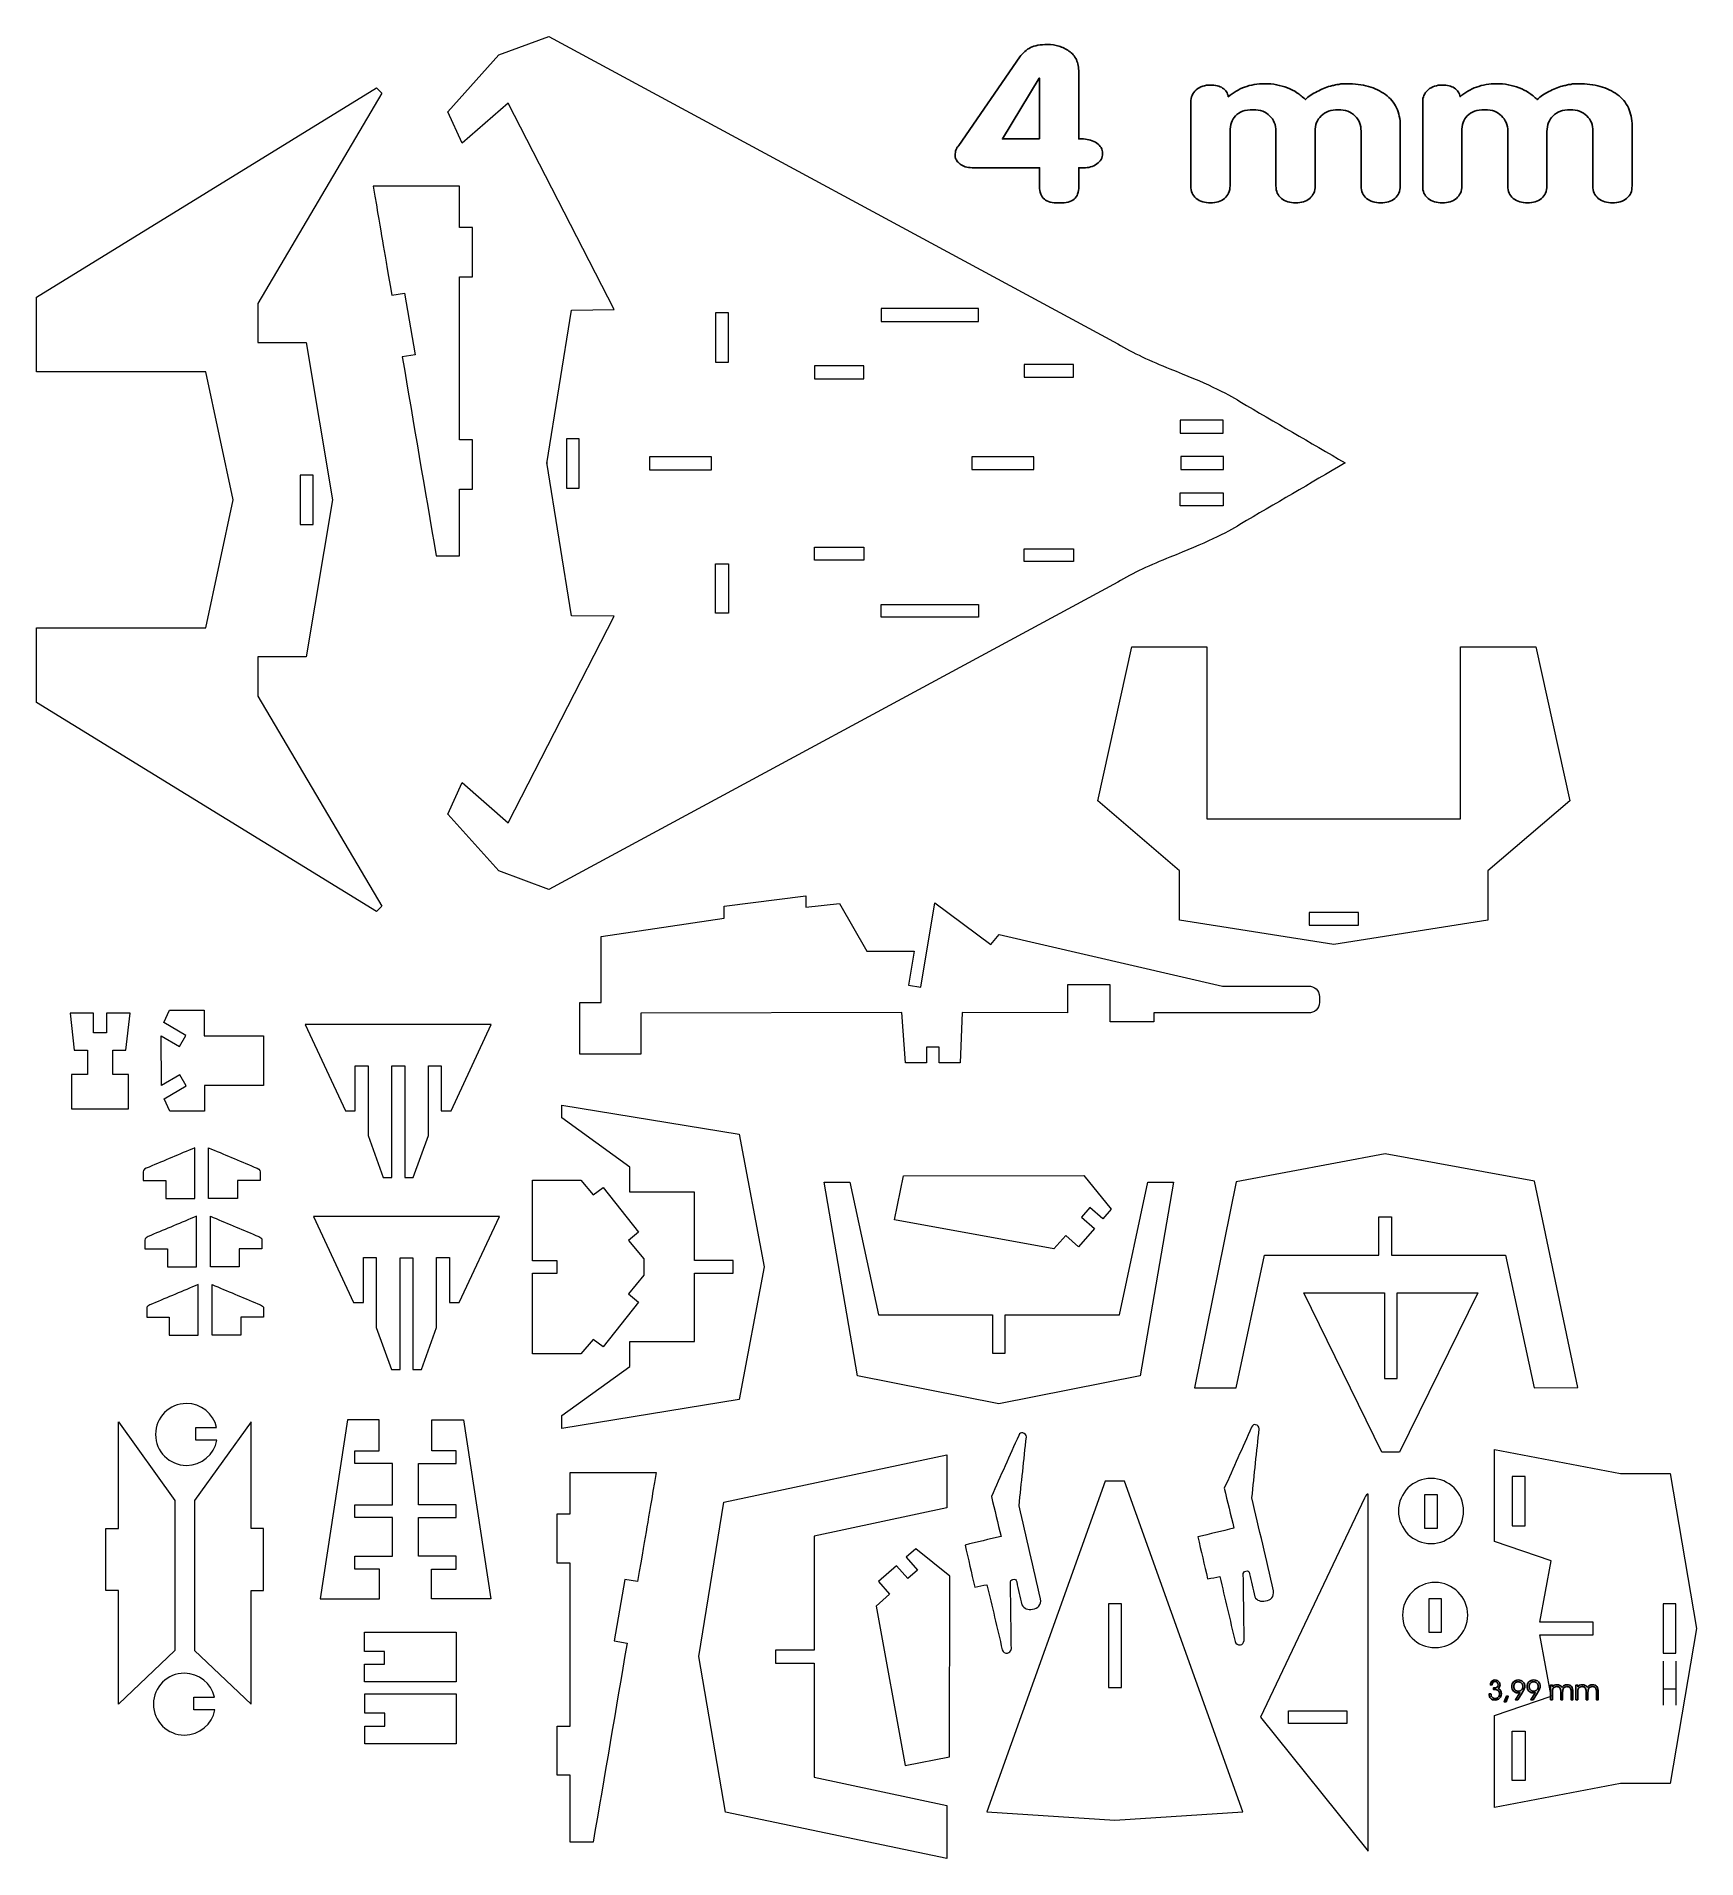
# Model space of a CAD drawing. Header units: millimetres. Extents: x -265 to 252, y -332 to 236.
import ezdxf

# ---------------------------------------------------------------- set-up
doc = ezdxf.new("R2010")
doc.units = ezdxf.units.MM
doc.header["$MEASUREMENT"] = 0
doc.layers.add('Layer 1', color=7, linetype='Continuous')

msp = doc.modelspace()

# ---------------------------------------------------------------- linework, layer by layer
at = {"layer": 'Layer 1', "color": 2, "lineweight": 5}
for points, knots in [([(71.5036, 65.7412), (76.298, 68.534), (81.726, 71.1156), (87.7852, 73.4868), (87.7852, 73.4868), (98.3492, 77.6756), (105.5948, 81.074), (109.5196, 83.6828), (109.5196, 83.6828), (120.4532, 90.058), (131.3868, 96.434), (142.3204, 102.8092), (142.3204, 102.8092), (142.3204, 102.8092), (142.3204, 102.8092), (142.3204, 102.8092), (142.3204, 102.8092), (131.3868, 109.1852), (120.4532, 115.5612), (109.5196, 121.9372), (109.5196, 121.9372), (105.5948, 124.5452), (98.3492, 127.9436), (87.7852, 132.1324), (87.7852, 132.1324), (81.726, 134.5036), (76.298, 137.086), (71.5036, 139.878), (71.5036, 139.878), (71.5036, 139.878), (71.5036, 139.878), (71.5036, 139.878), (71.5036, 139.878), (71.5036, 139.878), (-105.462, 235.5932), (-105.462, 235.5932), (-105.462, 235.5932), (-105.462, 235.5932), (-105.462, 235.5932), (-105.462, 235.5932), (-105.462, 235.5932), (-105.462, 235.5932), (-121.0332, 229.8236), (-121.0332, 229.8236), (-121.0332, 229.8236), (-121.0332, 229.8236), (-136.9196, 212.1188), (-136.9196, 212.1188), (-136.9196, 212.1188), (-136.9196, 212.1188), (-132.4932, 202.318), (-132.4932, 202.318), (-132.4932, 202.318), (-132.4932, 202.318), (-118.1876, 214.806), (-118.1876, 214.806), (-118.1876, 214.806), (-118.1876, 214.806), (-118.1876, 214.806), (-118.1876, 214.806), (-118.1876, 214.806), (-118.1876, 214.806), (-85.15, 150.5484), (-85.15, 150.5484), (-85.15, 150.5484), (-85.15, 150.5484), (-98.4276, 150.3908), (-98.4276, 150.3908), (-98.4276, 150.3908), (-98.4276, 150.3908), (-106.1732, 102.6572), (-106.1732, 102.6572), (-106.1732, 102.6572), (-106.1732, 102.6572), (-106.1732, 102.962), (-106.1732, 102.962), (-106.1732, 102.962), (-106.1732, 102.962), (-98.4276, 55.2292), (-98.4276, 55.2292), (-98.4276, 55.2292), (-98.4276, 55.2292), (-85.15, 55.0708), (-85.15, 55.0708), (-85.15, 55.0708), (-85.15, 55.0708), (-118.1876, -9.1868), (-118.1876, -9.1868), (-118.1876, -9.1868), (-118.1876, -9.1868), (-118.1876, -9.1868), (-118.1876, -9.1868), (-118.1876, -9.1868), (-118.1876, -9.1868), (-132.4932, 3.3012), (-132.4932, 3.3012), (-132.4932, 3.3012), (-132.4932, 3.3012), (-136.9196, -6.4996), (-136.9196, -6.4996), (-136.9196, -6.4996), (-136.9196, -6.4996), (-121.0332, -24.2044), (-121.0332, -24.2044), (-121.0332, -24.2044), (-121.0332, -24.2044), (-105.462, -29.974), (-105.462, -29.974), (-105.462, -29.974), (-105.462, -29.974), (-105.462, -29.974), (-105.462, -29.974), (-105.462, -29.974), (-105.462, -29.974), (71.5036, 65.7412), (71.5036, 65.7412), (71.5036, 65.7412), (71.5036, 65.7412), (71.5036, 65.7412), (71.5036, 65.7412)], [0, 0, 0, 0, 0.03333333, 0.03333333, 0.03333333, 0.03333333, 0.06666667, 0.06666667, 0.06666667, 0.06666667, 0.1, 0.1, 0.1, 0.1, 0.13333333, 0.13333333, 0.13333333, 0.13333333, 0.16666667, 0.16666667, 0.16666667, 0.16666667, 0.2, 0.2, 0.2, 0.2, 0.23333333, 0.23333333, 0.23333333, 0.23333333, 0.26666667, 0.26666667, 0.26666667, 0.26666667, 0.3, 0.3, 0.3, 0.3, 0.33333333, 0.33333333, 0.33333333, 0.33333333, 0.36666667, 0.36666667, 0.36666667, 0.36666667, 0.4, 0.4, 0.4, 0.4, 0.43333333, 0.43333333, 0.43333333, 0.43333333, 0.46666667, 0.46666667, 0.46666667, 0.46666667, 0.5, 0.5, 0.5, 0.5, 0.53333333, 0.53333333, 0.53333333, 0.53333333, 0.56666667, 0.56666667, 0.56666667, 0.56666667, 0.6, 0.6, 0.6, 0.6, 0.63333333, 0.63333333, 0.63333333, 0.63333333, 0.66666667, 0.66666667, 0.66666667, 0.66666667, 0.7, 0.7, 0.7, 0.7, 0.73333333, 0.73333333, 0.73333333, 0.73333333, 0.76666667, 0.76666667, 0.76666667, 0.76666667, 0.8, 0.8, 0.8, 0.8, 0.83333333, 0.83333333, 0.83333333, 0.83333333, 0.86666667, 0.86666667, 0.86666667, 0.86666667, 0.9, 0.9, 0.9, 0.9, 0.93333333, 0.93333333, 0.93333333, 0.93333333, 0.96666667, 0.96666667, 0.96666667, 0.96666667, 1, 1, 1, 1]), ([(-172.8676, 91.3444), (-172.8676, 91.3444), (-181.0084, 140.2684), (-181.0084, 140.2684), (-181.0084, 140.2684), (-181.0084, 140.2684), (-196.026, 140.2684), (-196.026, 140.2684), (-196.026, 140.2684), (-196.026, 140.2684), (-196.026, 152.5004), (-196.026, 152.5004), (-196.026, 152.5004), (-196.026, 152.5004), (-196.026, 152.5004), (-196.026, 152.5004), (-196.026, 152.5004), (-196.026, 152.5004), (-157.4556, 217.8844), (-157.4556, 217.8844), (-157.4556, 217.8844), (-157.4556, 217.8844), (-159.1148, 219.5436), (-159.1148, 219.5436), (-159.1148, 219.5436), (-159.1148, 219.5436), (-159.1148, 219.5436), (-159.1148, 219.5436), (-159.1148, 219.5436), (-159.1148, 219.5436), (-264.9468, 154.4164), (-264.9468, 154.4164), (-264.9468, 154.4164), (-264.9468, 154.4164), (-264.9468, 154.4164), (-264.9468, 154.4164), (-264.9468, 154.4164), (-264.9468, 154.4164), (-264.9468, 131.1796), (-264.9468, 131.1796), (-264.9468, 131.1796), (-264.9468, 131.1796), (-264.9468, 131.1796), (-264.9468, 131.1796), (-264.9468, 131.1796), (-264.9468, 131.1796), (-212.2284, 131.1796), (-212.2284, 131.1796), (-212.2284, 131.1796), (-212.2284, 131.1796), (-203.7716, 91.3444), (-203.7716, 91.3444), (-203.7716, 91.3444), (-203.7716, 91.3444), (-203.7716, 91.3444), (-203.7716, 91.3444), (-203.7716, 91.3444), (-203.7716, 91.3444), (-212.2284, 51.5092), (-212.2284, 51.5092), (-212.2284, 51.5092), (-212.2284, 51.5092), (-264.9468, 51.5092), (-264.9468, 51.5092), (-264.9468, 51.5092), (-264.9468, 51.5092), (-264.9468, 51.5092), (-264.9468, 51.5092), (-264.9468, 51.5092), (-264.9468, 51.5092), (-264.9468, 28.2724), (-264.9468, 28.2724), (-264.9468, 28.2724), (-264.9468, 28.2724), (-264.9468, 28.2724), (-264.9468, 28.2724), (-264.9468, 28.2724), (-264.9468, 28.2724), (-159.1148, -36.8548), (-159.1148, -36.8548), (-159.1148, -36.8548), (-159.1148, -36.8548), (-159.1148, -36.8548), (-159.1148, -36.8548), (-159.1148, -36.8548), (-159.1148, -36.8548), (-157.4556, -35.1956), (-157.4556, -35.1956), (-157.4556, -35.1956), (-157.4556, -35.1956), (-196.026, 30.1884), (-196.026, 30.1884), (-196.026, 30.1884), (-196.026, 30.1884), (-196.026, 30.1884), (-196.026, 30.1884), (-196.026, 30.1884), (-196.026, 30.1884), (-196.026, 42.4196), (-196.026, 42.4196), (-196.026, 42.4196), (-196.026, 42.4196), (-181.0084, 42.4196), (-181.0084, 42.4196), (-181.0084, 42.4196), (-181.0084, 42.4196), (-172.8676, 91.3444), (-172.8676, 91.3444), (-172.8676, 91.3444), (-172.8676, 91.3444), (-172.8676, 91.3444), (-172.8676, 91.3444)], [0, 0, 0, 0, 0.03571429, 0.03571429, 0.03571429, 0.03571429, 0.07142857, 0.07142857, 0.07142857, 0.07142857, 0.10714286, 0.10714286, 0.10714286, 0.10714286, 0.14285714, 0.14285714, 0.14285714, 0.14285714, 0.17857143, 0.17857143, 0.17857143, 0.17857143, 0.21428571, 0.21428571, 0.21428571, 0.21428571, 0.25, 0.25, 0.25, 0.25, 0.28571429, 0.28571429, 0.28571429, 0.28571429, 0.32142857, 0.32142857, 0.32142857, 0.32142857, 0.35714286, 0.35714286, 0.35714286, 0.35714286, 0.39285714, 0.39285714, 0.39285714, 0.39285714, 0.42857143, 0.42857143, 0.42857143, 0.42857143, 0.46428571, 0.46428571, 0.46428571, 0.46428571, 0.5, 0.5, 0.5, 0.5, 0.53571429, 0.53571429, 0.53571429, 0.53571429, 0.57142857, 0.57142857, 0.57142857, 0.57142857, 0.60714286, 0.60714286, 0.60714286, 0.60714286, 0.64285714, 0.64285714, 0.64285714, 0.64285714, 0.67857143, 0.67857143, 0.67857143, 0.67857143, 0.71428571, 0.71428571, 0.71428571, 0.71428571, 0.75, 0.75, 0.75, 0.75, 0.78571429, 0.78571429, 0.78571429, 0.78571429, 0.82142857, 0.82142857, 0.82142857, 0.82142857, 0.85714286, 0.85714286, 0.85714286, 0.85714286, 0.89285714, 0.89285714, 0.89285714, 0.89285714, 0.92857143, 0.92857143, 0.92857143, 0.92857143, 0.96428571, 0.96428571, 0.96428571, 0.96428571, 1, 1, 1, 1]), ([(138.7396, -47.07), (138.7396, -47.07), (186.7276, -39.482), (186.7276, -39.482), (186.7276, -39.482), (186.7276, -39.482), (186.7276, -24.1484), (186.7276, -24.1484), (186.7276, -24.1484), (186.7276, -24.1484), (212.178, -2.334), (212.178, -2.334), (212.178, -2.334), (212.178, -2.334), (201.5868, 45.5628), (201.5868, 45.5628), (201.5868, 45.5628), (201.5868, 45.5628), (178.1916, 45.5628), (178.1916, 45.5628), (178.1916, 45.5628), (178.1916, 45.5628), (178.1916, -8.0252), (178.1916, -8.0252), (178.1916, -8.0252), (178.1916, -8.0252), (138.7396, -8.0252), (138.7396, -8.0252), (138.7396, -8.0252), (138.7396, -8.0252), (138.7396, -8.0252), (138.7396, -8.0252), (138.7396, -8.0252), (138.7396, -8.0252), (99.2884, -8.0252), (99.2884, -8.0252), (99.2884, -8.0252), (99.2884, -8.0252), (99.2884, 45.5628), (99.2884, 45.5628), (99.2884, 45.5628), (99.2884, 45.5628), (75.8932, 45.5628), (75.8932, 45.5628), (75.8932, 45.5628), (75.8932, 45.5628), (65.302, -2.334), (65.302, -2.334), (65.302, -2.334), (65.302, -2.334), (90.7524, -24.1484), (90.7524, -24.1484), (90.7524, -24.1484), (90.7524, -24.1484), (90.7524, -39.482), (90.7524, -39.482), (90.7524, -39.482), (90.7524, -39.482), (138.7396, -47.07), (138.7396, -47.07), (138.7396, -47.07), (138.7396, -47.07), (138.7396, -47.07), (138.7396, -47.07)], [0, 0, 0, 0, 0.0625, 0.0625, 0.0625, 0.0625, 0.125, 0.125, 0.125, 0.125, 0.1875, 0.1875, 0.1875, 0.1875, 0.25, 0.25, 0.25, 0.25, 0.3125, 0.3125, 0.3125, 0.3125, 0.375, 0.375, 0.375, 0.375, 0.4375, 0.4375, 0.4375, 0.4375, 0.5, 0.5, 0.5, 0.5, 0.5625, 0.5625, 0.5625, 0.5625, 0.625, 0.625, 0.625, 0.625, 0.6875, 0.6875, 0.6875, 0.6875, 0.75, 0.75, 0.75, 0.75, 0.8125, 0.8125, 0.8125, 0.8125, 0.875, 0.875, 0.875, 0.875, 0.9375, 0.9375, 0.9375, 0.9375, 1, 1, 1, 1]), ([(-95.8356, -65.1484), (-95.8356, -65.1484), (-95.8356, -81.2724), (-95.8356, -81.2724), (-95.8356, -81.2724), (-95.8356, -81.2724), (-76.8668, -81.2724), (-76.8668, -81.2724), (-76.8668, -81.2724), (-76.8668, -81.2724), (-76.8668, -68.4684), (-76.8668, -68.4684), (-76.8668, -68.4684), (-76.8668, -68.4684), (4.3844, -68.3108), (4.3844, -68.3108), (4.3844, -68.3108), (4.3844, -68.3108), (5.4908, -83.9596), (5.4908, -83.9596), (5.4908, -83.9596), (5.4908, -83.9596), (11.9716, -83.9596), (11.9716, -83.9596), (11.9716, -83.9596), (11.9716, -83.9596), (11.9716, -79.0596), (11.9716, -79.0596), (11.9716, -79.0596), (11.9716, -79.0596), (15.9236, -79.0596), (15.9236, -79.0596), (15.9236, -79.0596), (15.9236, -79.0596), (15.9236, -83.9596), (15.9236, -83.9596), (15.9236, -83.9596), (15.9236, -83.9596), (15.9236, -83.9596), (15.9236, -83.9596), (15.9236, -83.9596), (15.9236, -83.9596), (22.4844, -83.9596), (22.4844, -83.9596), (22.4844, -83.9596), (22.4844, -83.9596), (23.1164, -68.302), (23.1164, -68.302), (23.1164, -68.302), (23.1164, -68.302), (55.9204, -68.4092), (55.9204, -68.4092), (55.9204, -68.4092), (55.9204, -68.4092), (55.9204, -68.4092), (55.9204, -68.4092), (55.9204, -68.4092), (55.9204, -68.4092), (55.9164, -59.6164), (55.9164, -59.6164), (55.9164, -59.6164), (55.9164, -59.6164), (69.1948, -59.6164), (69.1948, -59.6164), (69.1948, -59.6164), (69.1948, -59.6164), (69.1948, -71.1556), (69.1948, -71.1556), (69.1948, -71.1556), (69.1948, -71.1556), (82.7892, -71.1556), (82.7892, -71.1556), (82.7892, -71.1556), (82.7892, -71.1556), (82.7876, -68.3972), (82.7876, -68.3972), (82.7876, -68.3972), (82.7876, -68.3972), (131.4764, -68.3756), (131.4764, -68.3756), (131.4764, -68.3756), (131.4764, -68.3756), (131.4764, -68.3756), (131.4764, -68.3756), (131.4764, -68.3756), (133.4788, -68.0172), (134.4276, -66.6364), (134.322, -64.2332), (134.322, -64.2332), (134.322, -64.2332), (134.322, -64.2332), (134.322, -64.2332), (134.322, -64.2332), (134.4276, -61.8292), (133.4788, -60.4484), (131.4764, -60.0908), (131.4764, -60.0908), (131.4764, -60.0908), (131.4764, -60.0908), (131.4764, -60.0908), (131.4764, -60.0908), (131.4764, -60.0908), (104.1292, -60.0908), (104.1292, -60.0908), (104.1292, -60.0908), (104.1292, -60.0908), (34.5756, -43.9676), (34.5756, -43.9676), (34.5756, -43.9676), (34.5756, -43.9676), (32.0468, -47.1292), (32.0468, -47.1292), (32.0468, -47.1292), (32.0468, -47.1292), (14.6588, -34.1668), (14.6588, -34.1668), (14.6588, -34.1668), (14.6588, -34.1668), (10.2332, -60.4068), (10.2332, -60.4068), (10.2332, -60.4068), (10.2332, -60.4068), (6.4388, -59.774), (6.4388, -59.774), (6.4388, -59.774), (6.4388, -59.774), (8.178, -49.1836), (8.178, -49.1836), (8.178, -49.1836), (8.178, -49.1836), (-6.5228, -49.1836), (-6.5228, -49.1836), (-6.5228, -49.1836), (-6.5228, -49.1836), (-15.0588, -34.3252), (-15.0588, -34.3252), (-15.0588, -34.3252), (-15.0588, -34.3252), (-25.4924, -35.4316), (-25.4924, -35.4316), (-25.4924, -35.4316), (-25.4924, -35.4316), (-25.4924, -31.954), (-25.4924, -31.954), (-25.4924, -31.954), (-25.4924, -31.954), (-50.942, -35.1148), (-50.942, -35.1148), (-50.942, -35.1148), (-50.942, -35.1148), (-50.942, -38.9092), (-50.942, -38.9092), (-50.942, -38.9092), (-50.942, -38.9092), (-89.1964, -44.5996), (-89.1964, -44.5996), (-89.1964, -44.5996), (-89.1964, -44.5996), (-89.1964, -65.1484), (-89.1964, -65.1484), (-89.1964, -65.1484), (-89.1964, -65.1484), (-95.8356, -65.1484), (-95.8356, -65.1484), (-95.8356, -65.1484), (-95.8356, -65.1484), (-95.8356, -65.1484), (-95.8356, -65.1484)], [0, 0, 0, 0, 0.02380952, 0.02380952, 0.02380952, 0.02380952, 0.04761905, 0.04761905, 0.04761905, 0.04761905, 0.07142857, 0.07142857, 0.07142857, 0.07142857, 0.0952381, 0.0952381, 0.0952381, 0.0952381, 0.11904762, 0.11904762, 0.11904762, 0.11904762, 0.14285714, 0.14285714, 0.14285714, 0.14285714, 0.16666667, 0.16666667, 0.16666667, 0.16666667, 0.19047619, 0.19047619, 0.19047619, 0.19047619, 0.21428571, 0.21428571, 0.21428571, 0.21428571, 0.23809524, 0.23809524, 0.23809524, 0.23809524, 0.26190476, 0.26190476, 0.26190476, 0.26190476, 0.28571429, 0.28571429, 0.28571429, 0.28571429, 0.30952381, 0.30952381, 0.30952381, 0.30952381, 0.33333333, 0.33333333, 0.33333333, 0.33333333, 0.35714286, 0.35714286, 0.35714286, 0.35714286, 0.38095238, 0.38095238, 0.38095238, 0.38095238, 0.4047619, 0.4047619, 0.4047619, 0.4047619, 0.42857143, 0.42857143, 0.42857143, 0.42857143, 0.45238095, 0.45238095, 0.45238095, 0.45238095, 0.47619048, 0.47619048, 0.47619048, 0.47619048, 0.5, 0.5, 0.5, 0.5, 0.52380952, 0.52380952, 0.52380952, 0.52380952, 0.54761905, 0.54761905, 0.54761905, 0.54761905, 0.57142857, 0.57142857, 0.57142857, 0.57142857, 0.5952381, 0.5952381, 0.5952381, 0.5952381, 0.61904762, 0.61904762, 0.61904762, 0.61904762, 0.64285714, 0.64285714, 0.64285714, 0.64285714, 0.66666667, 0.66666667, 0.66666667, 0.66666667, 0.69047619, 0.69047619, 0.69047619, 0.69047619, 0.71428571, 0.71428571, 0.71428571, 0.71428571, 0.73809524, 0.73809524, 0.73809524, 0.73809524, 0.76190476, 0.76190476, 0.76190476, 0.76190476, 0.78571429, 0.78571429, 0.78571429, 0.78571429, 0.80952381, 0.80952381, 0.80952381, 0.80952381, 0.83333333, 0.83333333, 0.83333333, 0.83333333, 0.85714286, 0.85714286, 0.85714286, 0.85714286, 0.88095238, 0.88095238, 0.88095238, 0.88095238, 0.9047619, 0.9047619, 0.9047619, 0.9047619, 0.92857143, 0.92857143, 0.92857143, 0.92857143, 0.95238095, 0.95238095, 0.95238095, 0.95238095, 0.97619048, 0.97619048, 0.97619048, 0.97619048, 1, 1, 1, 1]), ([(-212.638, -91.0084), (-212.638, -91.0084), (-194.2612, -91.0084), (-194.2612, -91.0084), (-194.2612, -91.0084), (-194.2612, -91.0084), (-194.2612, -75.5164), (-194.2612, -75.5164), (-194.2612, -75.5164), (-194.2612, -75.5164), (-212.7564, -75.5164), (-212.7564, -75.5164), (-212.7564, -75.5164), (-212.7564, -75.5164), (-212.7564, -75.5164), (-212.7564, -75.5164), (-212.7564, -75.5164), (-212.7564, -75.5164), (-212.7564, -67.534), (-212.7564, -67.534), (-212.7564, -67.534), (-212.7564, -67.534), (-223.5844, -67.534), (-223.5844, -67.534), (-223.5844, -67.534), (-223.5844, -67.534), (-225.3348, -71.4156), (-225.3348, -71.4156), (-225.3348, -71.4156), (-225.3348, -71.4156), (-218.47, -75.4108), (-218.47, -75.4108), (-218.47, -75.4108), (-218.47, -75.4108), (-220.4788, -78.8636), (-220.4788, -78.8636), (-220.4788, -78.8636), (-220.4788, -78.8636), (-226.13, -75.5748), (-226.13, -75.5748), (-226.13, -75.5748), (-226.13, -75.5748), (-226.0876, -90.9948), (-226.0876, -90.9948), (-226.0876, -90.9948), (-226.0876, -90.9948), (-220.3604, -87.6612), (-220.3604, -87.6612), (-220.3604, -87.6612), (-220.3604, -87.6612), (-218.3508, -91.114), (-218.3508, -91.114), (-218.3508, -91.114), (-218.3508, -91.114), (-225.2164, -95.1092), (-225.2164, -95.1092), (-225.2164, -95.1092), (-225.2164, -95.1092), (-223.466, -98.9908), (-223.466, -98.9908), (-223.466, -98.9908), (-223.466, -98.9908), (-212.638, -98.9908), (-212.638, -98.9908), (-212.638, -98.9908), (-212.638, -98.9908), (-212.638, -91.0084), (-212.638, -91.0084), (-212.638, -91.0084), (-212.638, -91.0084), (-212.638, -91.0084), (-212.638, -91.0084)], [0, 0, 0, 0, 0.05555556, 0.05555556, 0.05555556, 0.05555556, 0.11111111, 0.11111111, 0.11111111, 0.11111111, 0.16666667, 0.16666667, 0.16666667, 0.16666667, 0.22222222, 0.22222222, 0.22222222, 0.22222222, 0.27777778, 0.27777778, 0.27777778, 0.27777778, 0.33333333, 0.33333333, 0.33333333, 0.33333333, 0.38888889, 0.38888889, 0.38888889, 0.38888889, 0.44444444, 0.44444444, 0.44444444, 0.44444444, 0.5, 0.5, 0.5, 0.5, 0.55555556, 0.55555556, 0.55555556, 0.55555556, 0.61111111, 0.61111111, 0.61111111, 0.61111111, 0.66666667, 0.66666667, 0.66666667, 0.66666667, 0.72222222, 0.72222222, 0.72222222, 0.72222222, 0.77777778, 0.77777778, 0.77777778, 0.77777778, 0.83333333, 0.83333333, 0.83333333, 0.83333333, 0.88888889, 0.88888889, 0.88888889, 0.88888889, 0.94444444, 0.94444444, 0.94444444, 0.94444444, 1, 1, 1, 1]), ([(-247.1588, -68.5228), (-247.1588, -68.5228), (-247.1588, -74.6084), (-247.1588, -74.6084), (-247.1588, -74.6084), (-247.1588, -74.6084), (-243.1668, -74.6084), (-243.1668, -74.6084), (-243.1668, -74.6084), (-243.1668, -74.6084), (-243.1668, -68.5228), (-243.1668, -68.5228), (-243.1668, -68.5228), (-243.1668, -68.5228), (-243.1668, -68.5228), (-243.1668, -68.5228), (-243.1668, -68.5228), (-243.1668, -68.5228), (-235.8364, -68.5228), (-235.8364, -68.5228), (-235.8364, -68.5228), (-235.8364, -68.5228), (-237.1012, -79.9828), (-237.1012, -79.9828), (-237.1012, -79.9828), (-237.1012, -79.9828), (-241.2108, -79.9828), (-241.2108, -79.9828), (-241.2108, -79.9828), (-241.2108, -79.9828), (-241.2108, -87.5708), (-241.2108, -87.5708), (-241.2108, -87.5708), (-241.2108, -87.5708), (-236.3108, -87.5708), (-236.3108, -87.5708), (-236.3108, -87.5708), (-236.3108, -87.5708), (-236.3108, -98.2404), (-236.3108, -98.2404), (-236.3108, -98.2404), (-236.3108, -98.2404), (-245.1628, -98.2404), (-245.1628, -98.2404), (-245.1628, -98.2404), (-245.1628, -98.2404), (-245.1628, -98.2404), (-245.1628, -98.2404), (-245.1628, -98.2404), (-245.1628, -98.2404), (-254.0148, -98.2404), (-254.0148, -98.2404), (-254.0148, -98.2404), (-254.0148, -98.2404), (-254.0148, -87.5708), (-254.0148, -87.5708), (-254.0148, -87.5708), (-254.0148, -87.5708), (-249.1148, -87.5708), (-249.1148, -87.5708), (-249.1148, -87.5708), (-249.1148, -87.5708), (-249.1148, -79.9828), (-249.1148, -79.9828), (-249.1148, -79.9828), (-249.1148, -79.9828), (-253.2244, -79.9828), (-253.2244, -79.9828), (-253.2244, -79.9828), (-253.2244, -79.9828), (-254.4892, -68.5228), (-254.4892, -68.5228), (-254.4892, -68.5228), (-254.4892, -68.5228), (-247.1588, -68.5228), (-247.1588, -68.5228), (-247.1588, -68.5228), (-247.1588, -68.5228), (-247.1588, -68.5228), (-247.1588, -68.5228)], [0, 0, 0, 0, 0.05, 0.05, 0.05, 0.05, 0.1, 0.1, 0.1, 0.1, 0.15, 0.15, 0.15, 0.15, 0.2, 0.2, 0.2, 0.2, 0.25, 0.25, 0.25, 0.25, 0.3, 0.3, 0.3, 0.3, 0.35, 0.35, 0.35, 0.35, 0.4, 0.4, 0.4, 0.4, 0.45, 0.45, 0.45, 0.45, 0.5, 0.5, 0.5, 0.5, 0.55, 0.55, 0.55, 0.55, 0.6, 0.6, 0.6, 0.6, 0.65, 0.65, 0.65, 0.65, 0.7, 0.7, 0.7, 0.7, 0.75, 0.75, 0.75, 0.75, 0.8, 0.8, 0.8, 0.8, 0.85, 0.85, 0.85, 0.85, 0.9, 0.9, 0.9, 0.9, 0.95, 0.95, 0.95, 0.95, 1, 1, 1, 1]), ([(-152.3644, -84.918), (-153.8924, -84.918), (-152.834, -84.918), (-154.362, -84.918), (-154.362, -84.918), (-154.362, -84.918), (-154.362, -119.6156), (-154.362, -119.6156), (-154.362, -119.6156), (-154.362, -119.6156), (-157.0276, -119.6156), (-157.0276, -119.6156), (-157.0276, -119.6156), (-157.0276, -119.6156), (-161.7484, -106.5756), (-161.7484, -106.5756), (-161.7484, -106.5756), (-161.7484, -106.5756), (-161.7484, -84.8396), (-161.7484, -84.8396), (-161.7484, -84.8396), (-161.7484, -84.8396), (-165.7436, -84.8396), (-165.7436, -84.8396), (-165.7436, -84.8396), (-165.7436, -84.8396), (-165.7436, -98.8292), (-165.7436, -98.8292), (-165.7436, -98.8292), (-165.7436, -98.8292), (-168.7836, -98.8292), (-168.7836, -98.8292), (-168.7836, -98.8292), (-168.7836, -98.8292), (-181.2924, -72.0356), (-181.2924, -72.0356), (-181.2924, -72.0356), (-181.2924, -72.0356), (-181.2924, -72.0356), (-181.2924, -72.0356), (-181.2924, -72.0356), (-181.2924, -72.0356), (-152.3644, -72.0356), (-152.3644, -72.0356), (-152.3644, -72.0356), (-152.3644, -72.0356), (-152.3644, -72.0356), (-152.3644, -72.0356), (-152.3644, -72.0356), (-152.3644, -72.0356), (-123.4372, -72.0356), (-123.4372, -72.0356), (-123.4372, -72.0356), (-123.4372, -72.0356), (-123.4372, -72.0356), (-123.4372, -72.0356), (-123.4372, -72.0356), (-123.4372, -72.0356), (-135.946, -98.8292), (-135.946, -98.8292), (-135.946, -98.8292), (-135.946, -98.8292), (-138.986, -98.8292), (-138.986, -98.8292), (-138.986, -98.8292), (-138.986, -98.8292), (-138.986, -84.8396), (-138.986, -84.8396), (-138.986, -84.8396), (-138.986, -84.8396), (-142.9804, -84.8396), (-142.9804, -84.8396), (-142.9804, -84.8396), (-142.9804, -84.8396), (-142.9804, -106.578), (-142.9804, -106.578), (-142.9804, -106.578), (-142.9804, -106.578), (-147.7012, -119.6156), (-147.7012, -119.6156), (-147.7012, -119.6156), (-147.7012, -119.6156), (-150.3668, -119.6156), (-150.3668, -119.6156), (-150.3668, -119.6156), (-150.3668, -119.6156), (-150.3668, -84.918), (-150.3668, -84.918), (-150.3668, -84.918), (-151.8956, -84.918), (-150.8364, -84.918), (-152.3644, -84.918), (-152.3644, -84.918), (-152.3644, -84.918), (-152.3644, -84.918), (-152.3644, -84.918)], [0, 0, 0, 0, 0.04166667, 0.04166667, 0.04166667, 0.04166667, 0.08333333, 0.08333333, 0.08333333, 0.08333333, 0.125, 0.125, 0.125, 0.125, 0.16666667, 0.16666667, 0.16666667, 0.16666667, 0.20833333, 0.20833333, 0.20833333, 0.20833333, 0.25, 0.25, 0.25, 0.25, 0.29166667, 0.29166667, 0.29166667, 0.29166667, 0.33333333, 0.33333333, 0.33333333, 0.33333333, 0.375, 0.375, 0.375, 0.375, 0.41666667, 0.41666667, 0.41666667, 0.41666667, 0.45833333, 0.45833333, 0.45833333, 0.45833333, 0.5, 0.5, 0.5, 0.5, 0.54166667, 0.54166667, 0.54166667, 0.54166667, 0.58333333, 0.58333333, 0.58333333, 0.58333333, 0.625, 0.625, 0.625, 0.625, 0.66666667, 0.66666667, 0.66666667, 0.66666667, 0.70833333, 0.70833333, 0.70833333, 0.70833333, 0.75, 0.75, 0.75, 0.75, 0.79166667, 0.79166667, 0.79166667, 0.79166667, 0.83333333, 0.83333333, 0.83333333, 0.83333333, 0.875, 0.875, 0.875, 0.875, 0.91666667, 0.91666667, 0.91666667, 0.91666667, 0.95833333, 0.95833333, 0.95833333, 0.95833333, 1, 1, 1, 1]), ([(-60.1788, -145.4268), (-60.1788, -145.4268), (-48.1924, -145.4268), (-48.1924, -145.4268), (-48.1924, -145.4268), (-48.1924, -145.4268), (-48.1924, -149.4188), (-48.1924, -149.4188), (-48.1924, -149.4188), (-48.1924, -149.4188), (-60.1788, -149.4188), (-60.1788, -149.4188), (-60.1788, -149.4188), (-60.1788, -149.4188), (-60.1788, -149.4188), (-60.1788, -149.4188), (-60.1788, -149.4188), (-60.1788, -149.4188), (-60.1876, -170.6764), (-60.1876, -170.6764), (-60.1876, -170.6764), (-60.1876, -170.6764), (-80.266, -170.6436), (-80.266, -170.6436), (-80.266, -170.6436), (-80.266, -170.6436), (-80.254, -178.4396), (-80.254, -178.4396), (-80.254, -178.4396), (-80.254, -178.4396), (-101.4364, -193.7732), (-101.4364, -193.7732), (-101.4364, -193.7732), (-101.4364, -193.7732), (-101.4364, -197.7252), (-101.4364, -197.7252), (-101.4364, -197.7252), (-101.4364, -197.7252), (-46.2684, -188.714), (-46.2684, -188.714), (-46.2684, -188.714), (-46.2684, -188.714), (-38.522, -147.4228), (-38.522, -147.4228), (-38.522, -147.4228), (-38.522, -147.4228), (-38.522, -147.4228), (-38.522, -147.4228), (-38.522, -147.4228), (-38.522, -147.4228), (-46.2684, -106.1316), (-46.2684, -106.1316), (-46.2684, -106.1316), (-46.2684, -106.1316), (-101.4364, -97.1212), (-101.4364, -97.1212), (-101.4364, -97.1212), (-101.4364, -97.1212), (-101.4364, -101.0732), (-101.4364, -101.0732), (-101.4364, -101.0732), (-101.4364, -101.0732), (-80.254, -116.406), (-80.254, -116.406), (-80.254, -116.406), (-80.254, -116.406), (-80.266, -124.202), (-80.266, -124.202), (-80.266, -124.202), (-80.266, -124.202), (-60.1876, -124.17), (-60.1876, -124.17), (-60.1876, -124.17), (-60.1876, -124.17), (-60.1788, -145.4276), (-60.1788, -145.4276), (-60.1788, -145.4276), (-60.1788, -145.4276), (-60.1788, -145.4268), (-60.1788, -145.4268)], [0, 0, 0, 0, 0.05, 0.05, 0.05, 0.05, 0.1, 0.1, 0.1, 0.1, 0.15, 0.15, 0.15, 0.15, 0.2, 0.2, 0.2, 0.2, 0.25, 0.25, 0.25, 0.25, 0.3, 0.3, 0.3, 0.3, 0.35, 0.35, 0.35, 0.35, 0.4, 0.4, 0.4, 0.4, 0.45, 0.45, 0.45, 0.45, 0.5, 0.5, 0.5, 0.5, 0.55, 0.55, 0.55, 0.55, 0.6, 0.6, 0.6, 0.6, 0.65, 0.65, 0.65, 0.65, 0.7, 0.7, 0.7, 0.7, 0.75, 0.75, 0.75, 0.75, 0.8, 0.8, 0.8, 0.8, 0.85, 0.85, 0.85, 0.85, 0.9, 0.9, 0.9, 0.9, 0.95, 0.95, 0.95, 0.95, 1, 1, 1, 1]), ([(156.7188, -143.8516), (156.7188, -143.8516), (156.7188, -131.8652), (156.7188, -131.8652), (156.7188, -131.8652), (156.7188, -131.8652), (152.7276, -131.8652), (152.7276, -131.8652), (152.7276, -131.8652), (152.7276, -131.8652), (152.7276, -143.8516), (152.7276, -143.8516), (152.7276, -143.8516), (152.7276, -143.8516), (152.7276, -143.8516), (152.7276, -143.8516), (152.7276, -143.8516), (152.7276, -143.8516), (117.2252, -143.8516), (117.2252, -143.8516), (117.2252, -143.8516), (117.2252, -143.8516), (108.3732, -185.1092), (108.3732, -185.1092), (108.3732, -185.1092), (108.3732, -185.1092), (95.4404, -185.1292), (95.4404, -185.1292), (95.4404, -185.1292), (95.4404, -185.1292), (108.3732, -120.93), (108.3732, -120.93), (108.3732, -120.93), (108.3732, -120.93), (154.7228, -112.3148), (154.7228, -112.3148), (154.7228, -112.3148), (154.7228, -112.3148), (201.2308, -120.7724), (201.2308, -120.7724), (201.2308, -120.7724), (201.2308, -120.7724), (214.7068, -185.03), (214.7068, -185.03), (214.7068, -185.03), (214.7068, -185.03), (201.0732, -185.1092), (201.0732, -185.1092), (201.0732, -185.1092), (201.0732, -185.1092), (192.2204, -143.8516), (192.2204, -143.8516), (192.2204, -143.8516), (192.2204, -143.8516), (156.7188, -143.8516), (156.7188, -143.8516), (156.7188, -143.8516), (156.7188, -143.8516), (156.7188, -143.8516), (156.7188, -143.8516)], [0, 0, 0, 0, 0.06666667, 0.06666667, 0.06666667, 0.06666667, 0.13333333, 0.13333333, 0.13333333, 0.13333333, 0.2, 0.2, 0.2, 0.2, 0.26666667, 0.26666667, 0.26666667, 0.26666667, 0.33333333, 0.33333333, 0.33333333, 0.33333333, 0.4, 0.4, 0.4, 0.4, 0.46666667, 0.46666667, 0.46666667, 0.46666667, 0.53333333, 0.53333333, 0.53333333, 0.53333333, 0.6, 0.6, 0.6, 0.6, 0.66666667, 0.66666667, 0.66666667, 0.66666667, 0.73333333, 0.73333333, 0.73333333, 0.73333333, 0.8, 0.8, 0.8, 0.8, 0.86666667, 0.86666667, 0.86666667, 0.86666667, 0.93333333, 0.93333333, 0.93333333, 0.93333333, 1, 1, 1, 1]), ([(64.2652, -135.5116), (64.2652, -135.5116), (60.242, -131.9996), (60.242, -131.9996), (60.242, -131.9996), (60.242, -131.9996), (62.8692, -128.99), (62.8692, -128.99), (62.8692, -128.99), (62.8692, -128.99), (66.9004, -132.5084), (66.9004, -132.5084), (66.9004, -132.5084), (66.9004, -132.5084), (66.9004, -132.5084), (66.9004, -132.5084), (66.9004, -132.5084), (66.9004, -132.5084), (69.5044, -129.5404), (69.5044, -129.5404), (69.5044, -129.5404), (69.5044, -129.5404), (61.0028, -118.9948), (61.0028, -118.9948), (61.0028, -118.9948), (61.0028, -118.9948), (4.8068, -119.074), (4.8068, -119.074), (4.8068, -119.074), (4.8068, -119.074), (2.0404, -132.826), (2.0404, -132.826), (2.0404, -132.826), (2.0404, -132.826), (51.6764, -141.8364), (51.6764, -141.8364), (51.6764, -141.8364), (51.6764, -141.8364), (55.3908, -137.6868), (55.3908, -137.6868), (55.3908, -137.6868), (55.3908, -137.6868), (59.3028, -141.1644), (59.3028, -141.1644), (59.3028, -141.1644), (59.3028, -141.1644), (64.2652, -135.5116), (64.2652, -135.5116), (64.2652, -135.5116), (64.2652, -135.5116), (64.2652, -135.5116), (64.2652, -135.5116)], [0, 0, 0, 0, 0.07692308, 0.07692308, 0.07692308, 0.07692308, 0.15384615, 0.15384615, 0.15384615, 0.15384615, 0.23076923, 0.23076923, 0.23076923, 0.23076923, 0.30769231, 0.30769231, 0.30769231, 0.30769231, 0.38461538, 0.38461538, 0.38461538, 0.38461538, 0.46153846, 0.46153846, 0.46153846, 0.46153846, 0.53846154, 0.53846154, 0.53846154, 0.53846154, 0.61538462, 0.61538462, 0.61538462, 0.61538462, 0.69230769, 0.69230769, 0.69230769, 0.69230769, 0.76923077, 0.76923077, 0.76923077, 0.76923077, 0.84615385, 0.84615385, 0.84615385, 0.84615385, 0.92307692, 0.92307692, 0.92307692, 0.92307692, 1, 1, 1, 1]), ([(-110.6044, -145.6188), (-110.6044, -145.6188), (-102.9348, -145.6188), (-102.9348, -145.6188), (-102.9348, -145.6188), (-102.9348, -145.6188), (-102.9348, -149.4132), (-102.9348, -149.4132), (-102.9348, -149.4132), (-102.9348, -149.4132), (-110.6044, -149.4132), (-110.6044, -149.4132), (-110.6044, -149.4132), (-110.6044, -149.4132), (-110.6044, -149.4132), (-110.6044, -149.4132), (-110.6044, -149.4132), (-110.6044, -149.4132), (-110.6044, -174.5468), (-110.6044, -174.5468), (-110.6044, -174.5468), (-110.6044, -174.5468), (-95.5084, -174.5468), (-95.5084, -174.5468), (-95.5084, -174.5468), (-95.5084, -174.5468), (-91.7148, -170.042), (-91.7148, -170.042), (-91.7148, -170.042), (-91.7148, -170.042), (-88.5532, -172.334), (-88.5532, -172.334), (-88.5532, -172.334), (-88.5532, -172.334), (-77.5668, -158.4228), (-77.5668, -158.4228), (-77.5668, -158.4228), (-77.5668, -158.4228), (-80.7284, -155.8148), (-80.7284, -155.8148), (-80.7284, -155.8148), (-80.7284, -155.8148), (-75.986, -150.0452), (-75.986, -150.0452), (-75.986, -150.0452), (-75.986, -150.0452), (-75.986, -147.5156), (-75.986, -147.5156), (-75.986, -147.5156), (-75.986, -147.5156), (-75.986, -147.5156), (-75.986, -147.5156), (-75.986, -147.5156), (-75.986, -147.5156), (-75.986, -144.9868), (-75.986, -144.9868), (-75.986, -144.9868), (-75.986, -144.9868), (-80.7284, -139.2172), (-80.7284, -139.2172), (-80.7284, -139.2172), (-80.7284, -139.2172), (-77.5668, -136.6084), (-77.5668, -136.6084), (-77.5668, -136.6084), (-77.5668, -136.6084), (-88.5532, -122.698), (-88.5532, -122.698), (-88.5532, -122.698), (-88.5532, -122.698), (-91.7148, -124.99), (-91.7148, -124.99), (-91.7148, -124.99), (-91.7148, -124.99), (-95.5084, -120.4852), (-95.5084, -120.4852), (-95.5084, -120.4852), (-95.5084, -120.4852), (-110.6044, -120.4852), (-110.6044, -120.4852), (-110.6044, -120.4852), (-110.6044, -120.4852), (-110.6044, -145.6188), (-110.6044, -145.6188), (-110.6044, -145.6188), (-110.6044, -145.6188), (-110.6044, -145.6188), (-110.6044, -145.6188)], [0, 0, 0, 0, 0.04545455, 0.04545455, 0.04545455, 0.04545455, 0.09090909, 0.09090909, 0.09090909, 0.09090909, 0.13636364, 0.13636364, 0.13636364, 0.13636364, 0.18181818, 0.18181818, 0.18181818, 0.18181818, 0.22727273, 0.22727273, 0.22727273, 0.22727273, 0.27272727, 0.27272727, 0.27272727, 0.27272727, 0.31818182, 0.31818182, 0.31818182, 0.31818182, 0.36363636, 0.36363636, 0.36363636, 0.36363636, 0.40909091, 0.40909091, 0.40909091, 0.40909091, 0.45454545, 0.45454545, 0.45454545, 0.45454545, 0.5, 0.5, 0.5, 0.5, 0.54545455, 0.54545455, 0.54545455, 0.54545455, 0.59090909, 0.59090909, 0.59090909, 0.59090909, 0.63636364, 0.63636364, 0.63636364, 0.63636364, 0.68181818, 0.68181818, 0.68181818, 0.68181818, 0.72727273, 0.72727273, 0.72727273, 0.72727273, 0.77272727, 0.77272727, 0.77272727, 0.77272727, 0.81818182, 0.81818182, 0.81818182, 0.81818182, 0.86363636, 0.86363636, 0.86363636, 0.86363636, 0.90909091, 0.90909091, 0.90909091, 0.90909091, 0.95454545, 0.95454545, 0.95454545, 0.95454545, 1, 1, 1, 1]), ([(36.5348, -162.3764), (36.5348, -162.3764), (36.5348, -174.3628), (36.5348, -174.3628), (36.5348, -174.3628), (36.5348, -174.3628), (32.5436, -174.3628), (32.5436, -174.3628), (32.5436, -174.3628), (32.5436, -174.3628), (32.5436, -162.3764), (32.5436, -162.3764), (32.5436, -162.3764), (32.5436, -162.3764), (32.5436, -162.3764), (32.5436, -162.3764), (32.5436, -162.3764), (32.5436, -162.3764), (-2.9588, -162.3764), (-2.9588, -162.3764), (-2.9588, -162.3764), (-2.9588, -162.3764), (-11.8108, -121.1188), (-11.8108, -121.1188), (-11.8108, -121.1188), (-11.8108, -121.1188), (-19.8428, -121.106), (-19.8428, -121.106), (-19.8428, -121.106), (-19.8428, -121.106), (-9.4396, -181.4244), (-9.4396, -181.4244), (-9.4396, -181.4244), (-9.4396, -181.4244), (34.5396, -190.0396), (34.5396, -190.0396), (34.5396, -190.0396), (34.5396, -190.0396), (34.5396, -190.0396), (34.5396, -190.0396), (34.5396, -190.0396), (34.5396, -190.0396), (78.518, -181.4244), (78.518, -181.4244), (78.518, -181.4244), (78.518, -181.4244), (88.9212, -121.106), (88.9212, -121.106), (88.9212, -121.106), (88.9212, -121.106), (80.8892, -121.1188), (80.8892, -121.1188), (80.8892, -121.1188), (80.8892, -121.1188), (72.0372, -162.3764), (72.0372, -162.3764), (72.0372, -162.3764), (72.0372, -162.3764), (36.5348, -162.3764), (36.5348, -162.3764), (36.5348, -162.3764), (36.5348, -162.3764), (36.5348, -162.3764), (36.5348, -162.3764)], [0, 0, 0, 0, 0.0625, 0.0625, 0.0625, 0.0625, 0.125, 0.125, 0.125, 0.125, 0.1875, 0.1875, 0.1875, 0.1875, 0.25, 0.25, 0.25, 0.25, 0.3125, 0.3125, 0.3125, 0.3125, 0.375, 0.375, 0.375, 0.375, 0.4375, 0.4375, 0.4375, 0.4375, 0.5, 0.5, 0.5, 0.5, 0.5625, 0.5625, 0.5625, 0.5625, 0.625, 0.625, 0.625, 0.625, 0.6875, 0.6875, 0.6875, 0.6875, 0.75, 0.75, 0.75, 0.75, 0.8125, 0.8125, 0.8125, 0.8125, 0.875, 0.875, 0.875, 0.875, 0.9375, 0.9375, 0.9375, 0.9375, 1, 1, 1, 1]), ([(-149.822, -144.6644), (-151.35, -144.6644), (-150.2916, -144.6644), (-151.8196, -144.6644), (-151.8196, -144.6644), (-151.8196, -144.6644), (-151.8196, -179.362), (-151.8196, -179.362), (-151.8196, -179.362), (-151.8196, -179.362), (-154.4852, -179.362), (-154.4852, -179.362), (-154.4852, -179.362), (-154.4852, -179.362), (-159.206, -166.322), (-159.206, -166.322), (-159.206, -166.322), (-159.206, -166.322), (-159.206, -144.586), (-159.206, -144.586), (-159.206, -144.586), (-159.206, -144.586), (-163.2012, -144.586), (-163.2012, -144.586), (-163.2012, -144.586), (-163.2012, -144.586), (-163.2012, -158.5756), (-163.2012, -158.5756), (-163.2012, -158.5756), (-163.2012, -158.5756), (-166.2412, -158.5756), (-166.2412, -158.5756), (-166.2412, -158.5756), (-166.2412, -158.5756), (-178.75, -131.782), (-178.75, -131.782), (-178.75, -131.782), (-178.75, -131.782), (-178.75, -131.782), (-178.75, -131.782), (-178.75, -131.782), (-178.75, -131.782), (-149.822, -131.782), (-149.822, -131.782), (-149.822, -131.782), (-149.822, -131.782), (-149.822, -131.782), (-149.822, -131.782), (-149.822, -131.782), (-149.822, -131.782), (-120.8948, -131.782), (-120.8948, -131.782), (-120.8948, -131.782), (-120.8948, -131.782), (-120.8948, -131.782), (-120.8948, -131.782), (-120.8948, -131.782), (-120.8948, -131.782), (-133.4036, -158.5756), (-133.4036, -158.5756), (-133.4036, -158.5756), (-133.4036, -158.5756), (-136.4436, -158.5756), (-136.4436, -158.5756), (-136.4436, -158.5756), (-136.4436, -158.5756), (-136.4436, -144.586), (-136.4436, -144.586), (-136.4436, -144.586), (-136.4436, -144.586), (-140.438, -144.586), (-140.438, -144.586), (-140.438, -144.586), (-140.438, -144.586), (-140.438, -166.3244), (-140.438, -166.3244), (-140.438, -166.3244), (-140.438, -166.3244), (-145.1588, -179.362), (-145.1588, -179.362), (-145.1588, -179.362), (-145.1588, -179.362), (-147.8244, -179.362), (-147.8244, -179.362), (-147.8244, -179.362), (-147.8244, -179.362), (-147.8244, -144.6644), (-147.8244, -144.6644), (-147.8244, -144.6644), (-149.3532, -144.6644), (-148.294, -144.6644), (-149.822, -144.6644), (-149.822, -144.6644), (-149.822, -144.6644), (-149.822, -144.6644), (-149.822, -144.6644)], [0, 0, 0, 0, 0.04166667, 0.04166667, 0.04166667, 0.04166667, 0.08333333, 0.08333333, 0.08333333, 0.08333333, 0.125, 0.125, 0.125, 0.125, 0.16666667, 0.16666667, 0.16666667, 0.16666667, 0.20833333, 0.20833333, 0.20833333, 0.20833333, 0.25, 0.25, 0.25, 0.25, 0.29166667, 0.29166667, 0.29166667, 0.29166667, 0.33333333, 0.33333333, 0.33333333, 0.33333333, 0.375, 0.375, 0.375, 0.375, 0.41666667, 0.41666667, 0.41666667, 0.41666667, 0.45833333, 0.45833333, 0.45833333, 0.45833333, 0.5, 0.5, 0.5, 0.5, 0.54166667, 0.54166667, 0.54166667, 0.54166667, 0.58333333, 0.58333333, 0.58333333, 0.58333333, 0.625, 0.625, 0.625, 0.625, 0.66666667, 0.66666667, 0.66666667, 0.66666667, 0.70833333, 0.70833333, 0.70833333, 0.70833333, 0.75, 0.75, 0.75, 0.75, 0.79166667, 0.79166667, 0.79166667, 0.79166667, 0.83333333, 0.83333333, 0.83333333, 0.83333333, 0.875, 0.875, 0.875, 0.875, 0.91666667, 0.91666667, 0.91666667, 0.91666667, 0.95833333, 0.95833333, 0.95833333, 0.95833333, 1, 1, 1, 1]), ([(158.4948, -155.5724), (158.4948, -155.5724), (158.4948, -182.2156), (158.4948, -182.2156), (158.4948, -182.2156), (158.4948, -182.2156), (154.4996, -182.2156), (154.4996, -182.2156), (154.4996, -182.2156), (154.4996, -182.2156), (154.4996, -155.5724), (154.4996, -155.5724), (154.4996, -155.5724), (154.4996, -155.5724), (154.4996, -155.5732), (154.4996, -155.5732), (154.4996, -155.5732), (154.4996, -155.5732), (129.4028, -155.5732), (129.4028, -155.5732), (129.4028, -155.5732), (129.4028, -155.5732), (153.746, -205.1292), (153.746, -205.1292), (153.746, -205.1292), (153.746, -205.1292), (156.4972, -205.1292), (156.4972, -205.1292), (156.4972, -205.1292), (156.4972, -205.1292), (156.4972, -205.1292), (156.4972, -205.1292), (156.4972, -205.1292), (156.4972, -205.1292), (159.2476, -205.1292), (159.2476, -205.1292), (159.2476, -205.1292), (159.2476, -205.1292), (183.5916, -155.5732), (183.5916, -155.5732), (183.5916, -155.5732), (183.5916, -155.5732), (158.4948, -155.5732), (158.4948, -155.5732), (158.4948, -155.5732), (158.4948, -155.5732), (158.4948, -155.5724), (158.4948, -155.5724)], [0, 0, 0, 0, 0.08333333, 0.08333333, 0.08333333, 0.08333333, 0.16666667, 0.16666667, 0.16666667, 0.16666667, 0.25, 0.25, 0.25, 0.25, 0.33333333, 0.33333333, 0.33333333, 0.33333333, 0.41666667, 0.41666667, 0.41666667, 0.41666667, 0.5, 0.5, 0.5, 0.5, 0.58333333, 0.58333333, 0.58333333, 0.58333333, 0.66666667, 0.66666667, 0.66666667, 0.66666667, 0.75, 0.75, 0.75, 0.75, 0.83333333, 0.83333333, 0.83333333, 0.83333333, 0.91666667, 0.91666667, 0.91666667, 0.91666667, 1, 1, 1, 1]), ([(-22.9604, -270.7796), (-22.9604, -270.7796), (-34.946, -270.7796), (-34.946, -270.7796), (-34.946, -270.7796), (-34.946, -270.7796), (-34.946, -266.7884), (-34.946, -266.7884), (-34.946, -266.7884), (-34.946, -266.7884), (-22.9604, -266.7884), (-22.9604, -266.7884), (-22.9604, -266.7884), (-22.9604, -266.7884), (-22.9604, -266.7884), (-22.9604, -266.7884), (-22.9604, -266.7884), (-22.9604, -266.7884), (-22.9604, -231.286), (-22.9604, -231.286), (-22.9604, -231.286), (-22.9604, -231.286), (18.2972, -222.434), (18.2972, -222.434), (18.2972, -222.434), (18.2972, -222.434), (18.2972, -205.994), (18.2972, -205.994), (18.2972, -205.994), (18.2972, -205.994), (-51.0188, -220.6556), (-51.0188, -220.6556), (-51.0188, -220.6556), (-51.0188, -220.6556), (-58.8436, -268.7836), (-58.8436, -268.7836), (-58.8436, -268.7836), (-58.8436, -268.7836), (-50.5052, -317.2284), (-50.5052, -317.2284), (-50.5052, -317.2284), (-50.5052, -317.2284), (18.3364, -331.6524), (18.3364, -331.6524), (18.3364, -331.6524), (18.3364, -331.6524), (18.2972, -315.134), (18.2972, -315.134), (18.2972, -315.134), (18.2972, -315.134), (-22.9604, -306.2812), (-22.9604, -306.2812), (-22.9604, -306.2812), (-22.9604, -306.2812), (-22.9604, -270.7796), (-22.9604, -270.7796), (-22.9604, -270.7796), (-22.9604, -270.7796), (-22.9604, -270.7796), (-22.9604, -270.7796)], [0, 0, 0, 0, 0.06666667, 0.06666667, 0.06666667, 0.06666667, 0.13333333, 0.13333333, 0.13333333, 0.13333333, 0.2, 0.2, 0.2, 0.2, 0.26666667, 0.26666667, 0.26666667, 0.26666667, 0.33333333, 0.33333333, 0.33333333, 0.33333333, 0.4, 0.4, 0.4, 0.4, 0.46666667, 0.46666667, 0.46666667, 0.46666667, 0.53333333, 0.53333333, 0.53333333, 0.53333333, 0.6, 0.6, 0.6, 0.6, 0.66666667, 0.66666667, 0.66666667, 0.66666667, 0.73333333, 0.73333333, 0.73333333, 0.73333333, 0.8, 0.8, 0.8, 0.8, 0.86666667, 0.86666667, 0.86666667, 0.86666667, 0.93333333, 0.93333333, 0.93333333, 0.93333333, 1, 1, 1, 1]), ([(202.8668, -258.0404), (202.8668, -258.0404), (219.5076, -258.0404), (219.5076, -258.0404), (219.5076, -258.0404), (219.5076, -258.0404), (219.5076, -262.0348), (219.5076, -262.0348), (219.5076, -262.0348), (219.5076, -262.0348), (202.8668, -262.0348), (202.8668, -262.0348), (202.8668, -262.0348), (202.8668, -262.0348), (202.8668, -262.0348), (202.8668, -262.0348), (202.8668, -262.0348), (202.8668, -262.0348), (206.4236, -281.062), (206.4236, -281.062), (206.4236, -281.062), (206.4236, -281.062), (188.7188, -287.1476), (188.7188, -287.1476), (188.7188, -287.1476), (188.7188, -287.1476), (188.7188, -315.7596), (188.7188, -315.7596), (188.7188, -315.7596), (188.7188, -315.7596), (227.922, -308.2508), (227.922, -308.2508), (227.922, -308.2508), (227.922, -308.2508), (243.4132, -308.2508), (243.4132, -308.2508), (243.4132, -308.2508), (243.4132, -308.2508), (251.6332, -260.038), (251.6332, -260.038), (251.6332, -260.038), (251.6332, -260.038), (251.6332, -260.038), (251.6332, -260.038), (251.6332, -260.038), (251.6332, -260.038), (243.4132, -211.8244), (243.4132, -211.8244), (243.4132, -211.8244), (243.4132, -211.8244), (227.922, -211.8244), (227.922, -211.8244), (227.922, -211.8244), (227.922, -211.8244), (188.7188, -204.3156), (188.7188, -204.3156), (188.7188, -204.3156), (188.7188, -204.3156), (188.7188, -232.9276), (188.7188, -232.9276), (188.7188, -232.9276), (188.7188, -232.9276), (206.4236, -239.014), (206.4236, -239.014), (206.4236, -239.014), (206.4236, -239.014), (202.8668, -258.0404), (202.8668, -258.0404), (202.8668, -258.0404), (202.8668, -258.0404), (202.8668, -258.0404), (202.8668, -258.0404)], [0, 0, 0, 0, 0.05555556, 0.05555556, 0.05555556, 0.05555556, 0.11111111, 0.11111111, 0.11111111, 0.11111111, 0.16666667, 0.16666667, 0.16666667, 0.16666667, 0.22222222, 0.22222222, 0.22222222, 0.22222222, 0.27777778, 0.27777778, 0.27777778, 0.27777778, 0.33333333, 0.33333333, 0.33333333, 0.33333333, 0.38888889, 0.38888889, 0.38888889, 0.38888889, 0.44444444, 0.44444444, 0.44444444, 0.44444444, 0.5, 0.5, 0.5, 0.5, 0.55555556, 0.55555556, 0.55555556, 0.55555556, 0.61111111, 0.61111111, 0.61111111, 0.61111111, 0.66666667, 0.66666667, 0.66666667, 0.66666667, 0.72222222, 0.72222222, 0.72222222, 0.72222222, 0.77777778, 0.77777778, 0.77777778, 0.77777778, 0.83333333, 0.83333333, 0.83333333, 0.83333333, 0.88888889, 0.88888889, 0.88888889, 0.88888889, 0.94444444, 0.94444444, 0.94444444, 0.94444444, 1, 1, 1, 1]), ([(67.6516, -214.1356), (67.6516, -214.1356), (73.6588, -214.1356), (73.6588, -214.1356), (73.6588, -214.1356), (73.6588, -214.1356), (73.6588, -214.1356), (73.6588, -214.1356), (73.6588, -214.1356), (73.6588, -214.1356), (110.4892, -317.122), (110.4892, -317.122), (110.4892, -317.122), (110.4892, -317.122), (70.6556, -319.7308), (70.6556, -319.7308), (70.6556, -319.7308), (70.6556, -319.7308), (70.6556, -319.7308), (70.6556, -319.7308), (70.6556, -319.7308), (70.6556, -319.7308), (30.8204, -317.122), (30.8204, -317.122), (30.8204, -317.122), (30.8204, -317.122), (67.6516, -214.1356), (67.6516, -214.1356), (67.6516, -214.1356), (67.6516, -214.1356), (67.6516, -214.1356), (67.6516, -214.1356)], [0, 0, 0, 0, 0.125, 0.125, 0.125, 0.125, 0.25, 0.25, 0.25, 0.25, 0.375, 0.375, 0.375, 0.375, 0.5, 0.5, 0.5, 0.5, 0.625, 0.625, 0.625, 0.625, 0.75, 0.75, 0.75, 0.75, 0.875, 0.875, 0.875, 0.875, 1, 1, 1, 1]), ([(169.0124, -213.3156), (174.6108, -213.3156), (179.1516, -217.8556), (179.1516, -223.4548), (179.1516, -223.4548), (179.1516, -229.0532), (174.6108, -233.5932), (169.0124, -233.5932), (169.0124, -233.5932), (163.414, -233.5932), (158.874, -229.0532), (158.874, -223.4548), (158.874, -223.4548), (158.874, -217.8556), (163.414, -213.3156), (169.0124, -213.3156), (169.0124, -213.3156), (169.0124, -213.3156), (169.0124, -213.3156), (169.0124, -213.3156)], [0, 0, 0, 0, 0.2, 0.2, 0.2, 0.2, 0.4, 0.4, 0.4, 0.4, 0.6, 0.6, 0.6, 0.6, 0.8, 0.8, 0.8, 0.8, 1, 1, 1, 1]), ([(149.4716, -329.3636), (149.4716, -329.3636), (115.9596, -287.6708), (115.9596, -287.6708), (115.9596, -287.6708), (115.9596, -287.6708), (148.3236, -219.478), (148.3236, -219.478), (148.3236, -219.478), (148.7804, -218.4604), (149.1636, -218.0252), (149.4716, -218.1716), (149.4716, -218.1716), (149.4716, -218.1716), (149.4716, -218.1716), (149.4716, -218.1716), (149.4716, -218.1716), (149.4716, -218.1716), (149.4716, -329.3636), (149.4716, -329.3636), (149.4716, -329.3636), (149.4716, -329.3636), (149.4716, -329.3636), (149.4716, -329.3636)], [0, 0, 0, 0, 0.16666667, 0.16666667, 0.16666667, 0.16666667, 0.33333333, 0.33333333, 0.33333333, 0.33333333, 0.5, 0.5, 0.5, 0.5, 0.66666667, 0.66666667, 0.66666667, 0.66666667, 0.83333333, 0.83333333, 0.83333333, 0.83333333, 1, 1, 1, 1]), ([(2.71, -240.4836), (2.71, -240.4836), (6.222, -244.5068), (6.222, -244.5068), (6.222, -244.5068), (6.222, -244.5068), (9.2316, -241.8796), (9.2316, -241.8796), (9.2316, -241.8796), (9.2316, -241.8796), (5.7132, -237.8484), (5.7132, -237.8484), (5.7132, -237.8484), (5.7132, -237.8484), (5.7132, -237.8484), (5.7132, -237.8484), (5.7132, -237.8484), (5.7132, -237.8484), (8.6812, -235.2444), (8.6812, -235.2444), (8.6812, -235.2444), (8.6812, -235.2444), (19.2268, -243.746), (19.2268, -243.746), (19.2268, -243.746), (19.2268, -243.746), (19.1476, -299.942), (19.1476, -299.942), (19.1476, -299.942), (19.1476, -299.942), (5.3956, -302.7084), (5.3956, -302.7084), (5.3956, -302.7084), (5.3956, -302.7084), (-3.6148, -253.0724), (-3.6148, -253.0724), (-3.6148, -253.0724), (-3.6148, -253.0724), (0.5348, -249.358), (0.5348, -249.358), (0.5348, -249.358), (0.5348, -249.358), (-2.9428, -245.446), (-2.9428, -245.446), (-2.9428, -245.446), (-2.9428, -245.446), (2.71, -240.4836), (2.71, -240.4836), (2.71, -240.4836), (2.71, -240.4836), (2.71, -240.4836), (2.71, -240.4836)], [0, 0, 0, 0, 0.07692308, 0.07692308, 0.07692308, 0.07692308, 0.15384615, 0.15384615, 0.15384615, 0.15384615, 0.23076923, 0.23076923, 0.23076923, 0.23076923, 0.30769231, 0.30769231, 0.30769231, 0.30769231, 0.38461538, 0.38461538, 0.38461538, 0.38461538, 0.46153846, 0.46153846, 0.46153846, 0.46153846, 0.53846154, 0.53846154, 0.53846154, 0.53846154, 0.61538462, 0.61538462, 0.61538462, 0.61538462, 0.69230769, 0.69230769, 0.69230769, 0.69230769, 0.76923077, 0.76923077, 0.76923077, 0.76923077, 0.84615385, 0.84615385, 0.84615385, 0.84615385, 0.92307692, 0.92307692, 0.92307692, 0.92307692, 1, 1, 1, 1]), ([(170.2828, -245.7108), (175.8812, -245.7108), (180.422, -250.2508), (180.422, -255.85), (180.422, -255.85), (180.422, -261.4484), (175.8812, -265.9884), (170.2828, -265.9884), (170.2828, -265.9884), (164.6844, -265.9884), (160.1444, -261.4484), (160.1444, -255.85), (160.1444, -255.85), (160.1444, -250.2508), (164.6844, -245.7108), (170.2828, -245.7108), (170.2828, -245.7108), (170.2828, -245.7108), (170.2828, -245.7108), (170.2828, -245.7108)], [0, 0, 0, 0, 0.2, 0.2, 0.2, 0.2, 0.4, 0.4, 0.4, 0.4, 0.6, 0.6, 0.6, 0.6, 0.8, 0.8, 0.8, 0.8, 1, 1, 1, 1])]:
    msp.add_open_spline(points, degree=3, knots=knots, dxfattribs=at)
at = {"layer": 'Layer 1', "color": 250}
for points, knots in [([(47.1997, 194.7378), (47.1997, 194.7378), (26.8119, 194.7378), (26.8119, 194.7378), (26.8119, 194.7378), (25.9539, 194.6926), (25.1976, 194.7491), (24.5428, 194.9071), (24.5428, 194.9071), (23.8881, 195.0652), (23.3123, 195.3022), (22.8156, 195.6183), (22.8156, 195.6183), (22.3641, 195.9344), (21.9915, 196.2618), (21.698, 196.6004), (21.698, 196.6004), (21.4045, 196.9391), (21.19, 197.3117), (21.0545, 197.7181), (21.0545, 197.7181), (21.0094, 197.8084), (20.9755, 197.8874), (20.9529, 197.9551), (20.9529, 197.9551), (20.9304, 198.0229), (20.9191, 198.1019), (20.9191, 198.1922), (20.9191, 198.1922), (20.9191, 198.2373), (20.9191, 198.2825), (20.9191, 198.3277), (20.9191, 198.3277), (20.9191, 198.3728), (20.9191, 198.418), (20.9191, 198.4631), (20.9191, 198.4631), (20.9191, 198.4631), (20.9191, 198.4857), (20.9191, 198.5309), (20.9191, 198.5309), (20.9191, 198.576), (20.9191, 198.6212), (20.9191, 198.6663), (20.9191, 198.6663), (20.9191, 198.9373), (20.9416, 199.2082), (20.9868, 199.4791), (20.9868, 199.4791), (21.032, 199.7501), (21.0771, 199.9758), (21.1223, 200.1565), (21.1223, 200.1565), (21.1674, 200.2468), (21.2013, 200.3145), (21.2239, 200.3597), (21.2239, 200.3597), (21.2465, 200.4048), (21.2803, 200.4726), (21.3255, 200.5629), (21.3255, 200.5629), (21.3706, 200.6532), (21.4271, 200.7661), (21.4948, 200.9015), (21.4948, 200.9015), (21.5625, 201.037), (21.6416, 201.1499), (21.7319, 201.2402), (21.7319, 201.2402), (21.7319, 201.2402), (21.7545, 201.2628), (21.7996, 201.3079), (21.7996, 201.3079), (21.8448, 201.3531), (21.8899, 201.3982), (21.9351, 201.4434), (21.9351, 201.4434), (21.9351, 201.4886), (21.9464, 201.5224), (21.9689, 201.545), (21.9689, 201.545), (21.9915, 201.5676), (22.0254, 201.6014), (22.0705, 201.6466), (22.0705, 201.6466), (22.0705, 201.6466), (41.036, 229.2142), (41.036, 229.2142), (41.036, 229.2142), (41.5327, 229.8464), (42.052, 230.4108), (42.5938, 230.9075), (42.5938, 230.9075), (43.1357, 231.4042), (43.7453, 231.8106), (44.4226, 232.1267), (44.4226, 232.1267), (45.0548, 232.4428), (45.8112, 232.6799), (46.6917, 232.8379), (46.6917, 232.8379), (47.5722, 232.996), (48.577, 233.075), (49.7059, 233.075), (49.7059, 233.075), (50.9251, 233.075), (52.0878, 232.9057), (53.1941, 232.567), (53.1941, 232.567), (54.3004, 232.2283), (55.3503, 231.7203), (56.3437, 231.043), (56.3437, 231.043), (57.3823, 230.3656), (58.15, 229.4738), (58.6467, 228.3675), (58.6467, 228.3675), (59.1434, 227.2612), (59.3918, 225.9404), (59.3918, 224.4051), (59.3918, 224.4051), (59.3918, 224.4051), (59.3918, 203.6786), (59.3918, 203.6786), (59.3918, 203.6786), (59.3918, 203.6786), (60.8819, 203.6786), (60.8819, 203.6786), (60.8819, 203.6786), (61.6495, 203.6335), (62.3833, 203.5093), (63.0832, 203.3061), (63.0832, 203.3061), (63.7832, 203.1029), (64.4266, 202.7981), (65.0136, 202.3917), (65.0136, 202.3917), (65.6007, 201.9853), (66.0409, 201.5111), (66.3345, 200.9693), (66.3345, 200.9693), (66.628, 200.4274), (66.7747, 199.8178), (66.7747, 199.1405), (66.7747, 199.1405), (66.7747, 198.4631), (66.628, 197.8535), (66.3345, 197.3117), (66.3345, 197.3117), (66.0409, 196.7698), (65.6007, 196.2956), (65.0136, 195.8892), (65.0136, 195.8892), (64.4266, 195.4828), (63.7832, 195.178), (63.0832, 194.9748), (63.0832, 194.9748), (62.3833, 194.7716), (61.6495, 194.67), (60.8819, 194.67), (60.8819, 194.67), (60.8819, 194.67), (59.3918, 194.7378), (59.3918, 194.7378), (59.3918, 194.7378), (59.3918, 194.7378), (59.3918, 188.9804), (59.3918, 188.9804), (59.3918, 188.9804), (59.3918, 188.0321), (59.2789, 187.2193), (59.0531, 186.542), (59.0531, 186.542), (58.8273, 185.8647), (58.4661, 185.3228), (57.9694, 184.9164), (57.9694, 184.9164), (57.4726, 184.51), (56.8405, 184.2165), (56.0728, 184.0359), (56.0728, 184.0359), (55.3052, 183.8552), (54.3795, 183.7649), (53.2957, 183.7649), (53.2957, 183.7649), (52.212, 183.7649), (51.2863, 183.8552), (50.5187, 184.0359), (50.5187, 184.0359), (49.751, 184.2165), (49.1414, 184.51), (48.6898, 184.9164), (48.6898, 184.9164), (48.1931, 185.3228), (47.8206, 185.8647), (47.5722, 186.542), (47.5722, 186.542), (47.3239, 187.2193), (47.1997, 188.0096), (47.1997, 188.9127), (47.1997, 188.9127), (47.1997, 188.9127), (47.1997, 194.7378), (47.1997, 194.7378), (47.1997, 194.7378), (47.1997, 194.7378), (47.1997, 194.7378), (47.1997, 194.7378)], [0, 0, 0, 0, 0.01923077, 0.01923077, 0.01923077, 0.01923077, 0.03846154, 0.03846154, 0.03846154, 0.03846154, 0.05769231, 0.05769231, 0.05769231, 0.05769231, 0.07692308, 0.07692308, 0.07692308, 0.07692308, 0.09615385, 0.09615385, 0.09615385, 0.09615385, 0.11538462, 0.11538462, 0.11538462, 0.11538462, 0.13461538, 0.13461538, 0.13461538, 0.13461538, 0.15384615, 0.15384615, 0.15384615, 0.15384615, 0.17307692, 0.17307692, 0.17307692, 0.17307692, 0.19230769, 0.19230769, 0.19230769, 0.19230769, 0.21153846, 0.21153846, 0.21153846, 0.21153846, 0.23076923, 0.23076923, 0.23076923, 0.23076923, 0.25, 0.25, 0.25, 0.25, 0.26923077, 0.26923077, 0.26923077, 0.26923077, 0.28846154, 0.28846154, 0.28846154, 0.28846154, 0.30769231, 0.30769231, 0.30769231, 0.30769231, 0.32692308, 0.32692308, 0.32692308, 0.32692308, 0.34615385, 0.34615385, 0.34615385, 0.34615385, 0.36538462, 0.36538462, 0.36538462, 0.36538462, 0.38461538, 0.38461538, 0.38461538, 0.38461538, 0.40384615, 0.40384615, 0.40384615, 0.40384615, 0.42307692, 0.42307692, 0.42307692, 0.42307692, 0.44230769, 0.44230769, 0.44230769, 0.44230769, 0.46153846, 0.46153846, 0.46153846, 0.46153846, 0.48076923, 0.48076923, 0.48076923, 0.48076923, 0.5, 0.5, 0.5, 0.5, 0.51923077, 0.51923077, 0.51923077, 0.51923077, 0.53846154, 0.53846154, 0.53846154, 0.53846154, 0.55769231, 0.55769231, 0.55769231, 0.55769231, 0.57692308, 0.57692308, 0.57692308, 0.57692308, 0.59615385, 0.59615385, 0.59615385, 0.59615385, 0.61538462, 0.61538462, 0.61538462, 0.61538462, 0.63461538, 0.63461538, 0.63461538, 0.63461538, 0.65384615, 0.65384615, 0.65384615, 0.65384615, 0.67307692, 0.67307692, 0.67307692, 0.67307692, 0.69230769, 0.69230769, 0.69230769, 0.69230769, 0.71153846, 0.71153846, 0.71153846, 0.71153846, 0.73076923, 0.73076923, 0.73076923, 0.73076923, 0.75, 0.75, 0.75, 0.75, 0.76923077, 0.76923077, 0.76923077, 0.76923077, 0.78846154, 0.78846154, 0.78846154, 0.78846154, 0.80769231, 0.80769231, 0.80769231, 0.80769231, 0.82692308, 0.82692308, 0.82692308, 0.82692308, 0.84615385, 0.84615385, 0.84615385, 0.84615385, 0.86538462, 0.86538462, 0.86538462, 0.86538462, 0.88461538, 0.88461538, 0.88461538, 0.88461538, 0.90384615, 0.90384615, 0.90384615, 0.90384615, 0.92307692, 0.92307692, 0.92307692, 0.92307692, 0.94230769, 0.94230769, 0.94230769, 0.94230769, 0.96153846, 0.96153846, 0.96153846, 0.96153846, 0.98076923, 0.98076923, 0.98076923, 0.98076923, 1, 1, 1, 1]), ([(47.1997, 203.6786), (47.1997, 203.6786), (47.1997, 222.5763), (47.1997, 222.5763), (47.1997, 222.5763), (47.1997, 222.5763), (47.0642, 222.5763), (47.0642, 222.5763), (47.0642, 222.5763), (47.0642, 222.5763), (35.6173, 203.6786), (35.6173, 203.6786), (35.6173, 203.6786), (35.6173, 203.6786), (47.1997, 203.6786), (47.1997, 203.6786), (47.1997, 203.6786), (47.1997, 203.6786), (47.1997, 203.6786), (47.1997, 203.6786)], [0, 0, 0, 0, 0.2, 0.2, 0.2, 0.2, 0.4, 0.4, 0.4, 0.4, 0.6, 0.6, 0.6, 0.6, 0.8, 0.8, 0.8, 0.8, 1, 1, 1, 1]), ([(94.2746, 189.1159), (94.2746, 189.1159), (94.2746, 215.1256), (94.2746, 215.1256), (94.2746, 215.1256), (94.2746, 215.8932), (94.4101, 216.6044), (94.681, 217.2592), (94.681, 217.2592), (94.9519, 217.914), (95.3809, 218.4897), (95.968, 218.9864), (95.968, 218.9864), (96.555, 219.4831), (97.221, 219.8557), (97.9661, 220.104), (97.9661, 220.104), (98.7112, 220.3524), (99.5127, 220.4765), (100.3706, 220.4765), (100.3706, 220.4765), (101.1383, 220.4765), (101.8382, 220.3975), (102.4704, 220.2395), (102.4704, 220.2395), (103.1026, 220.0814), (103.667, 219.8444), (104.1637, 219.5283), (104.1637, 219.5283), (104.6604, 219.2122), (105.0555, 218.8284), (105.3491, 218.3768), (105.3491, 218.3768), (105.6426, 217.9252), (105.8345, 217.406), (105.9248, 216.8189), (105.9248, 216.8189), (106.6924, 217.4511), (107.494, 218.0268), (108.3293, 218.5461), (108.3293, 218.5461), (109.1647, 219.0654), (110.0565, 219.4831), (111.0048, 219.7992), (111.0048, 219.7992), (111.9531, 220.1605), (112.9578, 220.4314), (114.019, 220.612), (114.019, 220.612), (115.0801, 220.7926), (116.1751, 220.8829), (117.304, 220.8829), (117.304, 220.8829), (118.5684, 220.8829), (119.7763, 220.7701), (120.9278, 220.5443), (120.9278, 220.5443), (122.0793, 220.3185), (123.2194, 220.0024), (124.3483, 219.596), (124.3483, 219.596), (125.3869, 219.1896), (126.3691, 218.6816), (127.2947, 218.072), (127.2947, 218.072), (128.2204, 217.4624), (129.0897, 216.7512), (129.9025, 215.9384), (129.9025, 215.9384), (130.3992, 216.4351), (130.9636, 216.8867), (131.5958, 217.2931), (131.5958, 217.2931), (132.228, 217.6995), (132.8828, 218.0833), (133.5601, 218.4445), (133.5601, 218.4445), (134.2374, 218.8058), (134.9148, 219.1332), (135.5921, 219.4267), (135.5921, 219.4267), (136.2694, 219.7202), (136.9694, 219.9573), (137.6919, 220.1379), (137.6919, 220.1379), (138.1434, 220.2282), (138.5837, 220.3298), (139.0127, 220.4427), (139.0127, 220.4427), (139.4416, 220.5556), (139.8819, 220.6346), (140.3335, 220.6797), (140.3335, 220.6797), (140.7399, 220.7701), (141.1463, 220.8265), (141.5527, 220.8491), (141.5527, 220.8491), (141.9591, 220.8717), (142.3655, 220.8829), (142.7719, 220.8829), (142.7719, 220.8829), (145.2554, 220.8829), (147.5019, 220.6007), (149.5114, 220.0363), (149.5114, 220.0363), (151.5208, 219.4718), (153.2932, 218.6252), (154.8285, 217.4963), (154.8285, 217.4963), (156.3637, 216.3674), (157.5152, 214.9901), (158.2829, 213.3645), (158.2829, 213.3645), (159.0505, 211.7389), (159.4343, 209.8649), (159.4343, 207.7426), (159.4343, 207.7426), (159.4343, 207.7426), (159.4343, 189.1159), (159.4343, 189.1159), (159.4343, 189.1159), (159.4343, 188.2579), (159.2989, 187.5016), (159.0279, 186.8468), (159.0279, 186.8468), (158.757, 186.1921), (158.328, 185.6163), (157.741, 185.1196), (157.741, 185.1196), (157.154, 184.668), (156.4992, 184.3294), (155.7767, 184.1036), (155.7767, 184.1036), (155.0542, 183.8778), (154.2414, 183.7649), (153.3383, 183.7649), (153.3383, 183.7649), (152.4804, 183.7649), (151.6901, 183.8778), (150.9676, 184.1036), (150.9676, 184.1036), (150.2451, 184.3294), (149.5678, 184.668), (148.9356, 185.1196), (148.9356, 185.1196), (148.3486, 185.6163), (147.9196, 186.1921), (147.6487, 186.8468), (147.6487, 186.8468), (147.3778, 187.5016), (147.2423, 188.2353), (147.2423, 189.0482), (147.2423, 189.0482), (147.2423, 189.0482), (147.2423, 206.117), (147.2423, 206.117), (147.2423, 206.117), (147.2423, 207.0653), (147.0842, 207.9458), (146.7682, 208.7586), (146.7682, 208.7586), (146.4521, 209.5714), (145.9779, 210.2713), (145.3457, 210.8584), (145.3457, 210.8584), (144.7136, 211.4906), (143.9685, 211.9647), (143.1105, 212.2808), (143.1105, 212.2808), (142.2526, 212.5969), (141.2592, 212.7549), (140.1303, 212.7549), (140.1303, 212.7549), (139.0014, 212.7549), (137.9967, 212.5969), (137.1161, 212.2808), (137.1161, 212.2808), (136.2356, 211.9647), (135.4792, 211.4906), (134.847, 210.8584), (134.847, 210.8584), (134.2149, 210.2713), (133.7407, 209.5714), (133.4246, 208.7586), (133.4246, 208.7586), (133.1085, 207.9458), (132.9505, 207.0427), (132.9505, 206.0493), (132.9505, 206.0493), (132.9505, 206.0493), (132.9505, 189.1159), (132.9505, 189.1159), (132.9505, 189.1159), (132.9505, 188.2579), (132.8037, 187.5016), (132.5102, 186.8468), (132.5102, 186.8468), (132.2167, 186.1921), (131.799, 185.6163), (131.2572, 185.1196), (131.2572, 185.1196), (130.6701, 184.668), (130.0154, 184.3294), (129.2929, 184.1036), (129.2929, 184.1036), (128.5704, 183.8778), (127.7576, 183.7649), (126.8545, 183.7649), (126.8545, 183.7649), (125.9965, 183.7649), (125.2063, 183.8778), (124.4838, 184.1036), (124.4838, 184.1036), (123.7613, 184.3294), (123.084, 184.668), (122.4518, 185.1196), (122.4518, 185.1196), (121.8648, 185.6163), (121.4358, 186.1921), (121.1649, 186.8468), (121.1649, 186.8468), (120.8939, 187.5016), (120.7585, 188.2353), (120.7585, 189.0482), (120.7585, 189.0482), (120.7585, 189.0482), (120.7585, 206.117), (120.7585, 206.117), (120.7585, 206.117), (120.7585, 207.0653), (120.5891, 207.9458), (120.2504, 208.7586), (120.2504, 208.7586), (119.9118, 209.5714), (119.4264, 210.2713), (118.7942, 210.8584), (118.7942, 210.8584), (118.2072, 211.4906), (117.4847, 211.9647), (116.6267, 212.2808), (116.6267, 212.2808), (115.7687, 212.5969), (114.7753, 212.7549), (113.6464, 212.7549), (113.6464, 212.7549), (112.3821, 212.7549), (111.2983, 212.5969), (110.3952, 212.2808), (110.3952, 212.2808), (109.4921, 211.9647), (108.747, 211.4906), (108.16, 210.8584), (108.16, 210.8584), (107.573, 210.2713), (107.144, 209.5714), (106.8731, 208.7586), (106.8731, 208.7586), (106.6021, 207.9458), (106.4667, 207.0427), (106.4667, 206.0493), (106.4667, 206.0493), (106.4667, 206.0493), (106.4667, 189.1159), (106.4667, 189.1159), (106.4667, 189.1159), (106.4667, 188.2579), (106.3199, 187.5016), (106.0264, 186.8468), (106.0264, 186.8468), (105.7329, 186.1921), (105.3152, 185.6163), (104.7733, 185.1196), (104.7733, 185.1196), (104.1863, 184.668), (103.5315, 184.3294), (102.809, 184.1036), (102.809, 184.1036), (102.0866, 183.8778), (101.2738, 183.7649), (100.3706, 183.7649), (100.3706, 183.7649), (99.5127, 183.7649), (98.7112, 183.8778), (97.9661, 184.1036), (97.9661, 184.1036), (97.221, 184.3294), (96.555, 184.668), (95.968, 185.1196), (95.968, 185.1196), (95.3809, 185.6163), (94.9519, 186.1921), (94.681, 186.8468), (94.681, 186.8468), (94.4101, 187.5016), (94.2746, 188.2353), (94.2746, 189.0482), (94.2746, 189.0482), (94.2746, 189.0482), (94.2746, 189.1159), (94.2746, 189.1159)], [0, 0, 0, 0, 0.01333333, 0.01333333, 0.01333333, 0.01333333, 0.02666667, 0.02666667, 0.02666667, 0.02666667, 0.04, 0.04, 0.04, 0.04, 0.05333333, 0.05333333, 0.05333333, 0.05333333, 0.06666667, 0.06666667, 0.06666667, 0.06666667, 0.08, 0.08, 0.08, 0.08, 0.09333333, 0.09333333, 0.09333333, 0.09333333, 0.10666667, 0.10666667, 0.10666667, 0.10666667, 0.12, 0.12, 0.12, 0.12, 0.13333333, 0.13333333, 0.13333333, 0.13333333, 0.14666667, 0.14666667, 0.14666667, 0.14666667, 0.16, 0.16, 0.16, 0.16, 0.17333333, 0.17333333, 0.17333333, 0.17333333, 0.18666667, 0.18666667, 0.18666667, 0.18666667, 0.2, 0.2, 0.2, 0.2, 0.21333333, 0.21333333, 0.21333333, 0.21333333, 0.22666667, 0.22666667, 0.22666667, 0.22666667, 0.24, 0.24, 0.24, 0.24, 0.25333333, 0.25333333, 0.25333333, 0.25333333, 0.26666667, 0.26666667, 0.26666667, 0.26666667, 0.28, 0.28, 0.28, 0.28, 0.29333333, 0.29333333, 0.29333333, 0.29333333, 0.30666667, 0.30666667, 0.30666667, 0.30666667, 0.32, 0.32, 0.32, 0.32, 0.33333333, 0.33333333, 0.33333333, 0.33333333, 0.34666667, 0.34666667, 0.34666667, 0.34666667, 0.36, 0.36, 0.36, 0.36, 0.37333333, 0.37333333, 0.37333333, 0.37333333, 0.38666667, 0.38666667, 0.38666667, 0.38666667, 0.4, 0.4, 0.4, 0.4, 0.41333333, 0.41333333, 0.41333333, 0.41333333, 0.42666667, 0.42666667, 0.42666667, 0.42666667, 0.44, 0.44, 0.44, 0.44, 0.45333333, 0.45333333, 0.45333333, 0.45333333, 0.46666667, 0.46666667, 0.46666667, 0.46666667, 0.48, 0.48, 0.48, 0.48, 0.49333333, 0.49333333, 0.49333333, 0.49333333, 0.50666667, 0.50666667, 0.50666667, 0.50666667, 0.52, 0.52, 0.52, 0.52, 0.53333333, 0.53333333, 0.53333333, 0.53333333, 0.54666667, 0.54666667, 0.54666667, 0.54666667, 0.56, 0.56, 0.56, 0.56, 0.57333333, 0.57333333, 0.57333333, 0.57333333, 0.58666667, 0.58666667, 0.58666667, 0.58666667, 0.6, 0.6, 0.6, 0.6, 0.61333333, 0.61333333, 0.61333333, 0.61333333, 0.62666667, 0.62666667, 0.62666667, 0.62666667, 0.64, 0.64, 0.64, 0.64, 0.65333333, 0.65333333, 0.65333333, 0.65333333, 0.66666667, 0.66666667, 0.66666667, 0.66666667, 0.68, 0.68, 0.68, 0.68, 0.69333333, 0.69333333, 0.69333333, 0.69333333, 0.70666667, 0.70666667, 0.70666667, 0.70666667, 0.72, 0.72, 0.72, 0.72, 0.73333333, 0.73333333, 0.73333333, 0.73333333, 0.74666667, 0.74666667, 0.74666667, 0.74666667, 0.76, 0.76, 0.76, 0.76, 0.77333333, 0.77333333, 0.77333333, 0.77333333, 0.78666667, 0.78666667, 0.78666667, 0.78666667, 0.8, 0.8, 0.8, 0.8, 0.81333333, 0.81333333, 0.81333333, 0.81333333, 0.82666667, 0.82666667, 0.82666667, 0.82666667, 0.84, 0.84, 0.84, 0.84, 0.85333333, 0.85333333, 0.85333333, 0.85333333, 0.86666667, 0.86666667, 0.86666667, 0.86666667, 0.88, 0.88, 0.88, 0.88, 0.89333333, 0.89333333, 0.89333333, 0.89333333, 0.90666667, 0.90666667, 0.90666667, 0.90666667, 0.92, 0.92, 0.92, 0.92, 0.93333333, 0.93333333, 0.93333333, 0.93333333, 0.94666667, 0.94666667, 0.94666667, 0.94666667, 0.96, 0.96, 0.96, 0.96, 0.97333333, 0.97333333, 0.97333333, 0.97333333, 0.98666667, 0.98666667, 0.98666667, 0.98666667, 1, 1, 1, 1]), ([(166.4109, 189.1159), (166.4109, 189.1159), (166.4109, 215.1256), (166.4109, 215.1256), (166.4109, 215.1256), (166.4109, 215.8932), (166.5464, 216.6044), (166.8173, 217.2592), (166.8173, 217.2592), (167.0882, 217.914), (167.5172, 218.4897), (168.1043, 218.9864), (168.1043, 218.9864), (168.6913, 219.4831), (169.3573, 219.8557), (170.1024, 220.104), (170.1024, 220.104), (170.8475, 220.3524), (171.649, 220.4765), (172.5069, 220.4765), (172.5069, 220.4765), (173.2746, 220.4765), (173.9745, 220.3975), (174.6067, 220.2395), (174.6067, 220.2395), (175.2389, 220.0814), (175.8033, 219.8444), (176.3, 219.5283), (176.3, 219.5283), (176.7967, 219.2122), (177.1918, 218.8284), (177.4854, 218.3768), (177.4854, 218.3768), (177.7789, 217.9252), (177.9708, 217.406), (178.0611, 216.8189), (178.0611, 216.8189), (178.8287, 217.4511), (179.6303, 218.0268), (180.4656, 218.5461), (180.4656, 218.5461), (181.301, 219.0654), (182.1928, 219.4831), (183.1411, 219.7992), (183.1411, 219.7992), (184.0894, 220.1605), (185.0941, 220.4314), (186.1553, 220.612), (186.1553, 220.612), (187.2164, 220.7926), (188.3114, 220.8829), (189.4403, 220.8829), (189.4403, 220.8829), (190.7047, 220.8829), (191.9126, 220.7701), (193.0641, 220.5443), (193.0641, 220.5443), (194.2156, 220.3185), (195.3557, 220.0024), (196.4846, 219.596), (196.4846, 219.596), (197.5232, 219.1896), (198.5054, 218.6816), (199.431, 218.072), (199.431, 218.072), (200.3567, 217.4624), (201.226, 216.7512), (202.0388, 215.9384), (202.0388, 215.9384), (202.5355, 216.4351), (203.0999, 216.8867), (203.7321, 217.2931), (203.7321, 217.2931), (204.3643, 217.6995), (205.0191, 218.0833), (205.6964, 218.4445), (205.6964, 218.4445), (206.3737, 218.8058), (207.0511, 219.1332), (207.7284, 219.4267), (207.7284, 219.4267), (208.4057, 219.7202), (209.1057, 219.9573), (209.8282, 220.1379), (209.8282, 220.1379), (210.2797, 220.2282), (210.72, 220.3298), (211.149, 220.4427), (211.149, 220.4427), (211.5779, 220.5556), (212.0182, 220.6346), (212.4698, 220.6797), (212.4698, 220.6797), (212.8762, 220.7701), (213.2826, 220.8265), (213.689, 220.8491), (213.689, 220.8491), (214.0954, 220.8717), (214.5018, 220.8829), (214.9082, 220.8829), (214.9082, 220.8829), (217.3917, 220.8829), (219.6382, 220.6007), (221.6477, 220.0363), (221.6477, 220.0363), (223.6571, 219.4718), (225.4295, 218.6252), (226.9648, 217.4963), (226.9648, 217.4963), (228.5, 216.3674), (229.6515, 214.9901), (230.4192, 213.3645), (230.4192, 213.3645), (231.1868, 211.7389), (231.5706, 209.8649), (231.5706, 207.7426), (231.5706, 207.7426), (231.5706, 207.7426), (231.5706, 189.1159), (231.5706, 189.1159), (231.5706, 189.1159), (231.5706, 188.2579), (231.4352, 187.5016), (231.1642, 186.8468), (231.1642, 186.8468), (230.8933, 186.1921), (230.4643, 185.6163), (229.8773, 185.1196), (229.8773, 185.1196), (229.2903, 184.668), (228.6355, 184.3294), (227.913, 184.1036), (227.913, 184.1036), (227.1905, 183.8778), (226.3777, 183.7649), (225.4746, 183.7649), (225.4746, 183.7649), (224.6167, 183.7649), (223.8264, 183.8778), (223.1039, 184.1036), (223.1039, 184.1036), (222.3814, 184.3294), (221.7041, 184.668), (221.0719, 185.1196), (221.0719, 185.1196), (220.4849, 185.6163), (220.0559, 186.1921), (219.785, 186.8468), (219.785, 186.8468), (219.5141, 187.5016), (219.3786, 188.2353), (219.3786, 189.0482), (219.3786, 189.0482), (219.3786, 189.0482), (219.3786, 206.117), (219.3786, 206.117), (219.3786, 206.117), (219.3786, 207.0653), (219.2205, 207.9458), (218.9045, 208.7586), (218.9045, 208.7586), (218.5884, 209.5714), (218.1142, 210.2713), (217.482, 210.8584), (217.482, 210.8584), (216.8499, 211.4906), (216.1048, 211.9647), (215.2468, 212.2808), (215.2468, 212.2808), (214.3889, 212.5969), (213.3955, 212.7549), (212.2666, 212.7549), (212.2666, 212.7549), (211.1377, 212.7549), (210.133, 212.5969), (209.2524, 212.2808), (209.2524, 212.2808), (208.3719, 211.9647), (207.6155, 211.4906), (206.9833, 210.8584), (206.9833, 210.8584), (206.3512, 210.2713), (205.877, 209.5714), (205.5609, 208.7586), (205.5609, 208.7586), (205.2448, 207.9458), (205.0868, 207.0427), (205.0868, 206.0493), (205.0868, 206.0493), (205.0868, 206.0493), (205.0868, 189.1159), (205.0868, 189.1159), (205.0868, 189.1159), (205.0868, 188.2579), (204.94, 187.5016), (204.6465, 186.8468), (204.6465, 186.8468), (204.353, 186.1921), (203.9353, 185.6163), (203.3935, 185.1196), (203.3935, 185.1196), (202.8064, 184.668), (202.1517, 184.3294), (201.4292, 184.1036), (201.4292, 184.1036), (200.7067, 183.8778), (199.8939, 183.7649), (198.9908, 183.7649), (198.9908, 183.7649), (198.1328, 183.7649), (197.3426, 183.8778), (196.6201, 184.1036), (196.6201, 184.1036), (195.8976, 184.3294), (195.2203, 184.668), (194.5881, 185.1196), (194.5881, 185.1196), (194.0011, 185.6163), (193.5721, 186.1921), (193.3012, 186.8468), (193.3012, 186.8468), (193.0302, 187.5016), (192.8948, 188.2353), (192.8948, 189.0482), (192.8948, 189.0482), (192.8948, 189.0482), (192.8948, 206.117), (192.8948, 206.117), (192.8948, 206.117), (192.8948, 207.0653), (192.7254, 207.9458), (192.3867, 208.7586), (192.3867, 208.7586), (192.0481, 209.5714), (191.5627, 210.2713), (190.9305, 210.8584), (190.9305, 210.8584), (190.3435, 211.4906), (189.621, 211.9647), (188.763, 212.2808), (188.763, 212.2808), (187.905, 212.5969), (186.9116, 212.7549), (185.7827, 212.7549), (185.7827, 212.7549), (184.5184, 212.7549), (183.4346, 212.5969), (182.5315, 212.2808), (182.5315, 212.2808), (181.6284, 211.9647), (180.8833, 211.4906), (180.2963, 210.8584), (180.2963, 210.8584), (179.7093, 210.2713), (179.2803, 209.5714), (179.0094, 208.7586), (179.0094, 208.7586), (178.7384, 207.9458), (178.603, 207.0427), (178.603, 206.0493), (178.603, 206.0493), (178.603, 206.0493), (178.603, 189.1159), (178.603, 189.1159), (178.603, 189.1159), (178.603, 188.2579), (178.4562, 187.5016), (178.1627, 186.8468), (178.1627, 186.8468), (177.8692, 186.1921), (177.4515, 185.6163), (176.9096, 185.1196), (176.9096, 185.1196), (176.3226, 184.668), (175.6678, 184.3294), (174.9453, 184.1036), (174.9453, 184.1036), (174.2229, 183.8778), (173.4101, 183.7649), (172.5069, 183.7649), (172.5069, 183.7649), (171.649, 183.7649), (170.8475, 183.8778), (170.1024, 184.1036), (170.1024, 184.1036), (169.3573, 184.3294), (168.6913, 184.668), (168.1043, 185.1196), (168.1043, 185.1196), (167.5172, 185.6163), (167.0882, 186.1921), (166.8173, 186.8468), (166.8173, 186.8468), (166.5464, 187.5016), (166.4109, 188.2353), (166.4109, 189.0482), (166.4109, 189.0482), (166.4109, 189.0482), (166.4109, 189.1159), (166.4109, 189.1159)], [0, 0, 0, 0, 0.01333333, 0.01333333, 0.01333333, 0.01333333, 0.02666667, 0.02666667, 0.02666667, 0.02666667, 0.04, 0.04, 0.04, 0.04, 0.05333333, 0.05333333, 0.05333333, 0.05333333, 0.06666667, 0.06666667, 0.06666667, 0.06666667, 0.08, 0.08, 0.08, 0.08, 0.09333333, 0.09333333, 0.09333333, 0.09333333, 0.10666667, 0.10666667, 0.10666667, 0.10666667, 0.12, 0.12, 0.12, 0.12, 0.13333333, 0.13333333, 0.13333333, 0.13333333, 0.14666667, 0.14666667, 0.14666667, 0.14666667, 0.16, 0.16, 0.16, 0.16, 0.17333333, 0.17333333, 0.17333333, 0.17333333, 0.18666667, 0.18666667, 0.18666667, 0.18666667, 0.2, 0.2, 0.2, 0.2, 0.21333333, 0.21333333, 0.21333333, 0.21333333, 0.22666667, 0.22666667, 0.22666667, 0.22666667, 0.24, 0.24, 0.24, 0.24, 0.25333333, 0.25333333, 0.25333333, 0.25333333, 0.26666667, 0.26666667, 0.26666667, 0.26666667, 0.28, 0.28, 0.28, 0.28, 0.29333333, 0.29333333, 0.29333333, 0.29333333, 0.30666667, 0.30666667, 0.30666667, 0.30666667, 0.32, 0.32, 0.32, 0.32, 0.33333333, 0.33333333, 0.33333333, 0.33333333, 0.34666667, 0.34666667, 0.34666667, 0.34666667, 0.36, 0.36, 0.36, 0.36, 0.37333333, 0.37333333, 0.37333333, 0.37333333, 0.38666667, 0.38666667, 0.38666667, 0.38666667, 0.4, 0.4, 0.4, 0.4, 0.41333333, 0.41333333, 0.41333333, 0.41333333, 0.42666667, 0.42666667, 0.42666667, 0.42666667, 0.44, 0.44, 0.44, 0.44, 0.45333333, 0.45333333, 0.45333333, 0.45333333, 0.46666667, 0.46666667, 0.46666667, 0.46666667, 0.48, 0.48, 0.48, 0.48, 0.49333333, 0.49333333, 0.49333333, 0.49333333, 0.50666667, 0.50666667, 0.50666667, 0.50666667, 0.52, 0.52, 0.52, 0.52, 0.53333333, 0.53333333, 0.53333333, 0.53333333, 0.54666667, 0.54666667, 0.54666667, 0.54666667, 0.56, 0.56, 0.56, 0.56, 0.57333333, 0.57333333, 0.57333333, 0.57333333, 0.58666667, 0.58666667, 0.58666667, 0.58666667, 0.6, 0.6, 0.6, 0.6, 0.61333333, 0.61333333, 0.61333333, 0.61333333, 0.62666667, 0.62666667, 0.62666667, 0.62666667, 0.64, 0.64, 0.64, 0.64, 0.65333333, 0.65333333, 0.65333333, 0.65333333, 0.66666667, 0.66666667, 0.66666667, 0.66666667, 0.68, 0.68, 0.68, 0.68, 0.69333333, 0.69333333, 0.69333333, 0.69333333, 0.70666667, 0.70666667, 0.70666667, 0.70666667, 0.72, 0.72, 0.72, 0.72, 0.73333333, 0.73333333, 0.73333333, 0.73333333, 0.74666667, 0.74666667, 0.74666667, 0.74666667, 0.76, 0.76, 0.76, 0.76, 0.77333333, 0.77333333, 0.77333333, 0.77333333, 0.78666667, 0.78666667, 0.78666667, 0.78666667, 0.8, 0.8, 0.8, 0.8, 0.81333333, 0.81333333, 0.81333333, 0.81333333, 0.82666667, 0.82666667, 0.82666667, 0.82666667, 0.84, 0.84, 0.84, 0.84, 0.85333333, 0.85333333, 0.85333333, 0.85333333, 0.86666667, 0.86666667, 0.86666667, 0.86666667, 0.88, 0.88, 0.88, 0.88, 0.89333333, 0.89333333, 0.89333333, 0.89333333, 0.90666667, 0.90666667, 0.90666667, 0.90666667, 0.92, 0.92, 0.92, 0.92, 0.93333333, 0.93333333, 0.93333333, 0.93333333, 0.94666667, 0.94666667, 0.94666667, 0.94666667, 0.96, 0.96, 0.96, 0.96, 0.97333333, 0.97333333, 0.97333333, 0.97333333, 0.98666667, 0.98666667, 0.98666667, 0.98666667, 1, 1, 1, 1]), ([(187.6515, -280.3721), (187.6515, -280.3721), (187.6515, -280.4215), (187.6515, -280.4215), (187.6515, -280.4215), (187.6515, -280.8194), (187.7742, -281.1482), (188.0212, -281.4107), (188.0212, -281.4107), (188.2681, -281.6717), (188.5729, -281.803), (188.937, -281.803), (188.937, -281.803), (189.3307, -281.803), (189.6553, -281.6732), (189.9107, -281.4121), (189.9107, -281.4121), (190.1661, -281.151), (190.2931, -280.8194), (190.2931, -280.413), (190.2931, -280.413), (190.2931, -279.953), (190.1576, -279.603), (189.8881, -279.3646), (189.8881, -279.3646), (189.6186, -279.1261), (189.222, -279.0076), (188.7013, -279.0076), (188.7013, -279.0076), (188.628, -279.0076), (188.5701, -279.0076), (188.5306, -279.009), (188.5306, -279.009), (188.4897, -279.0104), (188.4558, -279.0132), (188.4248, -279.016), (188.4248, -279.016), (188.4248, -279.016), (188.4248, -278.5151), (188.4248, -278.5151), (188.4248, -278.5151), (188.4558, -278.5179), (188.4883, -278.5207), (188.5235, -278.5221), (188.5235, -278.5221), (188.5602, -278.5235), (188.6139, -278.5235), (188.6858, -278.5235), (188.6858, -278.5235), (189.0823, -278.5235), (189.3801, -278.4417), (189.5805, -278.278), (189.5805, -278.278), (189.7794, -278.1129), (189.8796, -277.8688), (189.8796, -277.5442), (189.8796, -277.5442), (189.8796, -277.262), (189.7935, -277.0306), (189.6228, -276.8485), (189.6228, -276.8485), (189.4521, -276.6665), (189.2376, -276.5762), (188.9793, -276.5762), (188.9793, -276.5762), (188.6844, -276.5762), (188.453, -276.6651), (188.2851, -276.8429), (188.2851, -276.8429), (188.1157, -277.0207), (188.0297, -277.2691), (188.024, -277.5894), (188.024, -277.5894), (188.024, -277.5894), (187.4737, -277.5894), (187.4737, -277.5894), (187.4737, -277.5894), (187.4991, -277.1209), (187.6486, -276.7484), (187.9238, -276.4732), (187.9238, -276.4732), (188.2004, -276.198), (188.5616, -276.0597), (189.0076, -276.0597), (189.0076, -276.0597), (189.4182, -276.0597), (189.7681, -276.2065), (190.056, -276.5), (190.056, -276.5), (190.3439, -276.7935), (190.4878, -277.1421), (190.4878, -277.5442), (190.4878, -277.5442), (190.4878, -277.7841), (190.4412, -277.993), (190.3495, -278.1708), (190.3495, -278.1708), (190.2564, -278.3486), (190.1082, -278.5108), (189.905, -278.6604), (189.905, -278.6604), (190.2324, -278.834), (190.4793, -279.0612), (190.6444, -279.3448), (190.6444, -279.3448), (190.8095, -279.627), (190.8928, -279.9643), (190.8928, -280.3552), (190.8928, -280.3552), (190.8928, -280.9097), (190.7108, -281.3754), (190.3453, -281.7536), (190.3453, -281.7536), (189.9798, -282.1304), (189.5212, -282.3194), (188.9709, -282.3194), (188.9709, -282.3194), (188.3824, -282.3194), (187.9182, -282.1459), (187.5767, -281.7987), (187.5767, -281.7987), (187.2352, -281.4516), (187.0602, -280.9761), (187.0517, -280.3721), (187.0517, -280.3721), (187.0517, -280.3721), (187.6515, -280.3721), (187.6515, -280.3721)], [0, 0, 0, 0, 0.03125, 0.03125, 0.03125, 0.03125, 0.0625, 0.0625, 0.0625, 0.0625, 0.09375, 0.09375, 0.09375, 0.09375, 0.125, 0.125, 0.125, 0.125, 0.15625, 0.15625, 0.15625, 0.15625, 0.1875, 0.1875, 0.1875, 0.1875, 0.21875, 0.21875, 0.21875, 0.21875, 0.25, 0.25, 0.25, 0.25, 0.28125, 0.28125, 0.28125, 0.28125, 0.3125, 0.3125, 0.3125, 0.3125, 0.34375, 0.34375, 0.34375, 0.34375, 0.375, 0.375, 0.375, 0.375, 0.40625, 0.40625, 0.40625, 0.40625, 0.4375, 0.4375, 0.4375, 0.4375, 0.46875, 0.46875, 0.46875, 0.46875, 0.5, 0.5, 0.5, 0.5, 0.53125, 0.53125, 0.53125, 0.53125, 0.5625, 0.5625, 0.5625, 0.5625, 0.59375, 0.59375, 0.59375, 0.59375, 0.625, 0.625, 0.625, 0.625, 0.65625, 0.65625, 0.65625, 0.65625, 0.6875, 0.6875, 0.6875, 0.6875, 0.71875, 0.71875, 0.71875, 0.71875, 0.75, 0.75, 0.75, 0.75, 0.78125, 0.78125, 0.78125, 0.78125, 0.8125, 0.8125, 0.8125, 0.8125, 0.84375, 0.84375, 0.84375, 0.84375, 0.875, 0.875, 0.875, 0.875, 0.90625, 0.90625, 0.90625, 0.90625, 0.9375, 0.9375, 0.9375, 0.9375, 0.96875, 0.96875, 0.96875, 0.96875, 1, 1, 1, 1]), ([(195.994, -282.1995), (195.994, -282.1995), (195.2546, -282.1995), (195.2546, -282.1995), (195.2546, -282.1995), (195.2546, -282.1995), (196.6586, -280.0179), (196.6586, -280.0179), (196.6586, -280.0179), (196.5302, -280.0475), (196.4117, -280.0701), (196.303, -280.0856), (196.303, -280.0856), (196.1958, -280.1012), (196.0984, -280.1082), (196.0109, -280.1082), (196.0109, -280.1082), (195.4648, -280.1082), (195.0133, -279.9177), (194.6562, -279.5381), (194.6562, -279.5381), (194.2992, -279.1571), (194.1214, -278.6788), (194.1214, -278.103), (194.1214, -278.103), (194.1214, -277.5104), (194.3148, -277.0207), (194.7, -276.6341), (194.7, -276.6341), (195.0852, -276.246), (195.5763, -276.0527), (196.1718, -276.0527), (196.1718, -276.0527), (196.756, -276.0527), (197.2414, -276.2432), (197.6281, -276.6256), (197.6281, -276.6256), (198.0161, -277.0066), (198.2094, -277.4765), (198.2094, -278.0325), (198.2094, -278.0325), (198.2094, -278.5151), (197.9611, -279.1388), (197.4644, -279.9022), (197.4644, -279.9022), (197.4178, -279.9756), (197.3825, -280.032), (197.3571, -280.0715), (197.3571, -280.0715), (197.3571, -280.0715), (195.994, -282.1995), (195.994, -282.1995)], [0, 0, 0, 0, 0.07692308, 0.07692308, 0.07692308, 0.07692308, 0.15384615, 0.15384615, 0.15384615, 0.15384615, 0.23076923, 0.23076923, 0.23076923, 0.23076923, 0.30769231, 0.30769231, 0.30769231, 0.30769231, 0.38461538, 0.38461538, 0.38461538, 0.38461538, 0.46153846, 0.46153846, 0.46153846, 0.46153846, 0.53846154, 0.53846154, 0.53846154, 0.53846154, 0.61538462, 0.61538462, 0.61538462, 0.61538462, 0.69230769, 0.69230769, 0.69230769, 0.69230769, 0.76923077, 0.76923077, 0.76923077, 0.76923077, 0.84615385, 0.84615385, 0.84615385, 0.84615385, 0.92307692, 0.92307692, 0.92307692, 0.92307692, 1, 1, 1, 1]), ([(196.1351, -279.5833), (196.5471, -279.5833), (196.8943, -279.4394), (197.1737, -279.1529), (197.1737, -279.1529), (197.4531, -278.8664), (197.5928, -278.5137), (197.5928, -278.0946), (197.5928, -278.0946), (197.5928, -277.6712), (197.4503, -277.3128), (197.1652, -277.0221), (197.1652, -277.0221), (196.8802, -276.7314), (196.5344, -276.5861), (196.1266, -276.5861), (196.1266, -276.5861), (195.7329, -276.5861), (195.4027, -276.7272), (195.1374, -277.008), (195.1374, -277.008), (194.8707, -277.2888), (194.7381, -277.6486), (194.7381, -278.0861), (194.7381, -278.0861), (194.7381, -278.5221), (194.8693, -278.8806), (195.1332, -279.1614), (195.1332, -279.1614), (195.3957, -279.4422), (195.7301, -279.5833), (196.1351, -279.5833)], [0, 0, 0, 0, 0.125, 0.125, 0.125, 0.125, 0.25, 0.25, 0.25, 0.25, 0.375, 0.375, 0.375, 0.375, 0.5, 0.5, 0.5, 0.5, 0.625, 0.625, 0.625, 0.625, 0.75, 0.75, 0.75, 0.75, 0.875, 0.875, 0.875, 0.875, 1, 1, 1, 1]), ([(200.7777, -282.1995), (200.7777, -282.1995), (200.0383, -282.1995), (200.0383, -282.1995), (200.0383, -282.1995), (200.0383, -282.1995), (201.4423, -280.0179), (201.4423, -280.0179), (201.4423, -280.0179), (201.3139, -280.0475), (201.1954, -280.0701), (201.0867, -280.0856), (201.0867, -280.0856), (200.9795, -280.1012), (200.8821, -280.1082), (200.7946, -280.1082), (200.7946, -280.1082), (200.2485, -280.1082), (199.797, -279.9177), (199.4399, -279.5381), (199.4399, -279.5381), (199.0829, -279.1571), (198.9051, -278.6788), (198.9051, -278.103), (198.9051, -278.103), (198.9051, -277.5104), (199.0985, -277.0207), (199.4837, -276.6341), (199.4837, -276.6341), (199.8689, -276.246), (200.36, -276.0527), (200.9555, -276.0527), (200.9555, -276.0527), (201.5397, -276.0527), (202.0251, -276.2432), (202.4118, -276.6256), (202.4118, -276.6256), (202.7998, -277.0066), (202.9931, -277.4765), (202.9931, -278.0325), (202.9931, -278.0325), (202.9931, -278.5151), (202.7448, -279.1388), (202.2481, -279.9022), (202.2481, -279.9022), (202.2015, -279.9756), (202.1662, -280.032), (202.1408, -280.0715), (202.1408, -280.0715), (202.1408, -280.0715), (200.7777, -282.1995), (200.7777, -282.1995)], [0, 0, 0, 0, 0.07692308, 0.07692308, 0.07692308, 0.07692308, 0.15384615, 0.15384615, 0.15384615, 0.15384615, 0.23076923, 0.23076923, 0.23076923, 0.23076923, 0.30769231, 0.30769231, 0.30769231, 0.30769231, 0.38461538, 0.38461538, 0.38461538, 0.38461538, 0.46153846, 0.46153846, 0.46153846, 0.46153846, 0.53846154, 0.53846154, 0.53846154, 0.53846154, 0.61538462, 0.61538462, 0.61538462, 0.61538462, 0.69230769, 0.69230769, 0.69230769, 0.69230769, 0.76923077, 0.76923077, 0.76923077, 0.76923077, 0.84615385, 0.84615385, 0.84615385, 0.84615385, 0.92307692, 0.92307692, 0.92307692, 0.92307692, 1, 1, 1, 1]), ([(200.9188, -279.5833), (201.3308, -279.5833), (201.678, -279.4394), (201.9574, -279.1529), (201.9574, -279.1529), (202.2368, -278.8664), (202.3765, -278.5137), (202.3765, -278.0946), (202.3765, -278.0946), (202.3765, -277.6712), (202.234, -277.3128), (201.9489, -277.0221), (201.9489, -277.0221), (201.6639, -276.7314), (201.3181, -276.5861), (200.9103, -276.5861), (200.9103, -276.5861), (200.5166, -276.5861), (200.1864, -276.7272), (199.9211, -277.008), (199.9211, -277.008), (199.6544, -277.2888), (199.5218, -277.6486), (199.5218, -278.0861), (199.5218, -278.0861), (199.5218, -278.5221), (199.653, -278.8806), (199.9169, -279.1614), (199.9169, -279.1614), (200.1794, -279.4422), (200.5138, -279.5833), (200.9188, -279.5833)], [0, 0, 0, 0, 0.125, 0.125, 0.125, 0.125, 0.25, 0.25, 0.25, 0.25, 0.375, 0.375, 0.375, 0.375, 0.5, 0.5, 0.5, 0.5, 0.625, 0.625, 0.625, 0.625, 0.75, 0.75, 0.75, 0.75, 0.875, 0.875, 0.875, 0.875, 1, 1, 1, 1]), ([(209.7693, -278.3641), (209.9542, -278.1016), (210.1842, -277.9026), (210.4579, -277.7658), (210.4579, -277.7658), (210.7317, -277.6289), (211.0393, -277.5612), (211.378, -277.5612), (211.378, -277.5612), (211.9961, -277.5612), (212.4448, -277.746), (212.7256, -278.1171), (212.7256, -278.1171), (213.0064, -278.4883), (213.1475, -279.0838), (213.1475, -279.905), (213.1475, -279.905), (213.1475, -279.905), (213.1475, -282.1995), (213.1475, -282.1995), (213.1475, -282.1995), (213.1475, -282.1995), (212.5887, -282.1995), (212.5887, -282.1995), (212.5887, -282.1995), (212.5887, -282.1995), (212.5887, -279.7851), (212.5887, -279.7851), (212.5887, -279.7851), (212.5887, -279.1854), (212.4899, -278.7578), (212.291, -278.5024), (212.291, -278.5024), (212.0934, -278.247), (211.7689, -278.12), (211.3201, -278.12), (211.3201, -278.12), (211.0605, -278.12), (210.8333, -278.1736), (210.6357, -278.2794), (210.6357, -278.2794), (210.4382, -278.3853), (210.283, -278.5377), (210.1673, -278.7352), (210.1673, -278.7352), (210.0981, -278.8594), (210.0487, -279.0005), (210.0177, -279.16), (210.0177, -279.16), (209.988, -279.318), (209.9725, -279.5946), (209.9725, -279.9883), (209.9725, -279.9883), (209.9725, -279.9883), (209.9725, -282.1995), (209.9725, -282.1995), (209.9725, -282.1995), (209.9725, -282.1995), (209.4222, -282.1995), (209.4222, -282.1995), (209.4222, -282.1995), (209.4222, -282.1995), (209.4222, -279.6538), (209.4222, -279.6538), (209.4222, -279.6538), (209.4222, -279.1303), (209.3163, -278.7437), (209.1033, -278.4939), (209.1033, -278.4939), (208.8916, -278.2441), (208.5656, -278.12), (208.1282, -278.12), (208.1282, -278.12), (207.8629, -278.12), (207.6315, -278.1736), (207.4311, -278.2794), (207.4311, -278.2794), (207.2321, -278.3853), (207.0741, -278.5377), (206.9584, -278.7352), (206.9584, -278.7352), (206.8864, -278.8594), (206.8356, -279.0005), (206.8074, -279.16), (206.8074, -279.16), (206.7777, -279.318), (206.7636, -279.5946), (206.7636, -279.9883), (206.7636, -279.9883), (206.7636, -279.9883), (206.7636, -282.1995), (206.7636, -282.1995), (206.7636, -282.1995), (206.7636, -282.1995), (206.1893, -282.1995), (206.1893, -282.1995), (206.1893, -282.1995), (206.1893, -282.1995), (206.1893, -277.6515), (206.1893, -277.6515), (206.1893, -277.6515), (206.1893, -277.6515), (206.7636, -277.6515), (206.7636, -277.6515), (206.7636, -277.6515), (206.7636, -277.6515), (206.7636, -278.1694), (206.7636, -278.1694), (206.7636, -278.1694), (206.9372, -277.9676), (207.1418, -277.8166), (207.3775, -277.715), (207.3775, -277.715), (207.6131, -277.612), (207.8798, -277.5612), (208.1776, -277.5612), (208.1776, -277.5612), (208.5219, -277.5612), (208.8366, -277.6331), (209.1202, -277.7785), (209.1202, -277.7785), (209.4038, -277.9238), (209.6211, -278.1186), (209.7693, -278.3641)], [0, 0, 0, 0, 0.03225806, 0.03225806, 0.03225806, 0.03225806, 0.06451613, 0.06451613, 0.06451613, 0.06451613, 0.09677419, 0.09677419, 0.09677419, 0.09677419, 0.12903226, 0.12903226, 0.12903226, 0.12903226, 0.16129032, 0.16129032, 0.16129032, 0.16129032, 0.19354839, 0.19354839, 0.19354839, 0.19354839, 0.22580645, 0.22580645, 0.22580645, 0.22580645, 0.25806452, 0.25806452, 0.25806452, 0.25806452, 0.29032258, 0.29032258, 0.29032258, 0.29032258, 0.32258065, 0.32258065, 0.32258065, 0.32258065, 0.35483871, 0.35483871, 0.35483871, 0.35483871, 0.38709677, 0.38709677, 0.38709677, 0.38709677, 0.41935484, 0.41935484, 0.41935484, 0.41935484, 0.4516129, 0.4516129, 0.4516129, 0.4516129, 0.48387097, 0.48387097, 0.48387097, 0.48387097, 0.51612903, 0.51612903, 0.51612903, 0.51612903, 0.5483871, 0.5483871, 0.5483871, 0.5483871, 0.58064516, 0.58064516, 0.58064516, 0.58064516, 0.61290323, 0.61290323, 0.61290323, 0.61290323, 0.64516129, 0.64516129, 0.64516129, 0.64516129, 0.67741935, 0.67741935, 0.67741935, 0.67741935, 0.70967742, 0.70967742, 0.70967742, 0.70967742, 0.74193548, 0.74193548, 0.74193548, 0.74193548, 0.77419355, 0.77419355, 0.77419355, 0.77419355, 0.80645161, 0.80645161, 0.80645161, 0.80645161, 0.83870968, 0.83870968, 0.83870968, 0.83870968, 0.87096774, 0.87096774, 0.87096774, 0.87096774, 0.90322581, 0.90322581, 0.90322581, 0.90322581, 0.93548387, 0.93548387, 0.93548387, 0.93548387, 0.96774194, 0.96774194, 0.96774194, 0.96774194, 1, 1, 1, 1]), ([(217.6532, -278.3641), (217.8381, -278.1016), (218.0681, -277.9026), (218.3418, -277.7658), (218.3418, -277.7658), (218.6156, -277.6289), (218.9232, -277.5612), (219.2619, -277.5612), (219.2619, -277.5612), (219.88, -277.5612), (220.3287, -277.746), (220.6095, -278.1171), (220.6095, -278.1171), (220.8903, -278.4883), (221.0314, -279.0838), (221.0314, -279.905), (221.0314, -279.905), (221.0314, -279.905), (221.0314, -282.1995), (221.0314, -282.1995), (221.0314, -282.1995), (221.0314, -282.1995), (220.4726, -282.1995), (220.4726, -282.1995), (220.4726, -282.1995), (220.4726, -282.1995), (220.4726, -279.7851), (220.4726, -279.7851), (220.4726, -279.7851), (220.4726, -279.1854), (220.3738, -278.7578), (220.1749, -278.5024), (220.1749, -278.5024), (219.9773, -278.247), (219.6528, -278.12), (219.204, -278.12), (219.204, -278.12), (218.9444, -278.12), (218.7172, -278.1736), (218.5196, -278.2794), (218.5196, -278.2794), (218.3221, -278.3853), (218.1669, -278.5377), (218.0512, -278.7352), (218.0512, -278.7352), (217.982, -278.8594), (217.9326, -279.0005), (217.9016, -279.16), (217.9016, -279.16), (217.8719, -279.318), (217.8564, -279.5946), (217.8564, -279.9883), (217.8564, -279.9883), (217.8564, -279.9883), (217.8564, -282.1995), (217.8564, -282.1995), (217.8564, -282.1995), (217.8564, -282.1995), (217.3061, -282.1995), (217.3061, -282.1995), (217.3061, -282.1995), (217.3061, -282.1995), (217.3061, -279.6538), (217.3061, -279.6538), (217.3061, -279.6538), (217.3061, -279.1303), (217.2002, -278.7437), (216.9872, -278.4939), (216.9872, -278.4939), (216.7755, -278.2441), (216.4495, -278.12), (216.0121, -278.12), (216.0121, -278.12), (215.7468, -278.12), (215.5154, -278.1736), (215.315, -278.2794), (215.315, -278.2794), (215.116, -278.3853), (214.958, -278.5377), (214.8423, -278.7352), (214.8423, -278.7352), (214.7703, -278.8594), (214.7195, -279.0005), (214.6913, -279.16), (214.6913, -279.16), (214.6616, -279.318), (214.6475, -279.5946), (214.6475, -279.9883), (214.6475, -279.9883), (214.6475, -279.9883), (214.6475, -282.1995), (214.6475, -282.1995), (214.6475, -282.1995), (214.6475, -282.1995), (214.0732, -282.1995), (214.0732, -282.1995), (214.0732, -282.1995), (214.0732, -282.1995), (214.0732, -277.6515), (214.0732, -277.6515), (214.0732, -277.6515), (214.0732, -277.6515), (214.6475, -277.6515), (214.6475, -277.6515), (214.6475, -277.6515), (214.6475, -277.6515), (214.6475, -278.1694), (214.6475, -278.1694), (214.6475, -278.1694), (214.8211, -277.9676), (215.0257, -277.8166), (215.2614, -277.715), (215.2614, -277.715), (215.497, -277.612), (215.7637, -277.5612), (216.0615, -277.5612), (216.0615, -277.5612), (216.4058, -277.5612), (216.7205, -277.6331), (217.0041, -277.7785), (217.0041, -277.7785), (217.2877, -277.9238), (217.505, -278.1186), (217.6532, -278.3641)], [0, 0, 0, 0, 0.03225806, 0.03225806, 0.03225806, 0.03225806, 0.06451613, 0.06451613, 0.06451613, 0.06451613, 0.09677419, 0.09677419, 0.09677419, 0.09677419, 0.12903226, 0.12903226, 0.12903226, 0.12903226, 0.16129032, 0.16129032, 0.16129032, 0.16129032, 0.19354839, 0.19354839, 0.19354839, 0.19354839, 0.22580645, 0.22580645, 0.22580645, 0.22580645, 0.25806452, 0.25806452, 0.25806452, 0.25806452, 0.29032258, 0.29032258, 0.29032258, 0.29032258, 0.32258065, 0.32258065, 0.32258065, 0.32258065, 0.35483871, 0.35483871, 0.35483871, 0.35483871, 0.38709677, 0.38709677, 0.38709677, 0.38709677, 0.41935484, 0.41935484, 0.41935484, 0.41935484, 0.4516129, 0.4516129, 0.4516129, 0.4516129, 0.48387097, 0.48387097, 0.48387097, 0.48387097, 0.51612903, 0.51612903, 0.51612903, 0.51612903, 0.5483871, 0.5483871, 0.5483871, 0.5483871, 0.58064516, 0.58064516, 0.58064516, 0.58064516, 0.61290323, 0.61290323, 0.61290323, 0.61290323, 0.64516129, 0.64516129, 0.64516129, 0.64516129, 0.67741935, 0.67741935, 0.67741935, 0.67741935, 0.70967742, 0.70967742, 0.70967742, 0.70967742, 0.74193548, 0.74193548, 0.74193548, 0.74193548, 0.77419355, 0.77419355, 0.77419355, 0.77419355, 0.80645161, 0.80645161, 0.80645161, 0.80645161, 0.83870968, 0.83870968, 0.83870968, 0.83870968, 0.87096774, 0.87096774, 0.87096774, 0.87096774, 0.90322581, 0.90322581, 0.90322581, 0.90322581, 0.93548387, 0.93548387, 0.93548387, 0.93548387, 0.96774194, 0.96774194, 0.96774194, 0.96774194, 1, 1, 1, 1]), ([(192.4112, -282.8698), (192.4112, -282.8698), (191.8157, -282.8698), (191.8157, -282.8698), (191.8157, -282.8698), (191.8157, -282.8698), (192.4606, -281.1002), (192.4606, -281.1002), (192.4606, -281.1002), (192.4606, -281.1002), (193.0518, -281.1002), (193.0518, -281.1002), (193.0518, -281.1002), (193.0518, -281.1002), (192.4112, -282.8698), (192.4112, -282.8698)], [0, 0, 0, 0, 0.25, 0.25, 0.25, 0.25, 0.5, 0.5, 0.5, 0.5, 0.75, 0.75, 0.75, 0.75, 1, 1, 1, 1])]:
    msp.add_open_spline(points, degree=3, knots=knots, dxfattribs=at)
at = {"layer": 'Layer 1', "color": 114, "lineweight": 5}
for points in [[(-133.3532, 188.9908), (-133.3532, 184.6396), (-133.3532, 180.3212), (-133.3532, 176.1076), (-133.3532, 176.1076), (-133.3532, 176.1076), (-133.3532, 176.1076), (-133.3532, 176.1076), (-133.3532, 176.1076), (-133.3532, 176.1076), (-129.306, 176.1076), (-129.306, 176.1076), (-129.306, 176.1076), (-129.306, 176.1076), (-129.306, 160.7748), (-129.306, 160.7748), (-129.306, 160.7748), (-129.306, 160.7748), (-133.3532, 160.7748), (-133.3532, 160.7748), (-133.3532, 160.7748), (-133.3532, 160.7748), (-133.3532, 160.7748), (-133.3532, 160.7748), (-133.3532, 160.7748), (-133.3532, 139.8236), (-133.3532, 124.3604), (-133.3532, 110.0332), (-133.3532, 110.0332), (-133.3532, 110.0332), (-133.3532, 110.0332), (-133.3532, 110.0332), (-133.3532, 110.0332), (-133.3532, 110.0332), (-129.306, 110.0332), (-129.306, 110.0332), (-129.306, 110.0332), (-129.306, 110.0332), (-129.306, 94.6996), (-129.306, 94.6996), (-129.306, 94.6996), (-129.306, 94.6996), (-133.3532, 94.6996), (-133.3532, 94.6996), (-133.3532, 94.6996), (-133.3532, 94.6996), (-133.3532, 94.6996), (-133.3532, 94.6996), (-133.3532, 94.6996), (-133.3532, 83.4164), (-133.3532, 81.0348), (-133.3532, 73.9124), (-133.3532, 73.9124), (-133.3532, 73.9124), (-133.3532, 73.9124), (-133.3532, 73.9124), (-133.3532, 73.9124), (-135.7588, 73.9124), (-138.1636, 73.9124), (-140.5684, 73.9124), (-140.5684, 73.9124), (-144.0844, 94.5524), (-147.5996, 115.1932), (-151.1156, 135.8316), (-151.1156, 135.8316), (-151.1156, 135.8316), (-151.1164, 135.8372), (-151.1164, 135.8372), (-151.1164, 135.8372), (-151.1164, 135.8372), (-147.126, 136.5172), (-147.126, 136.5172), (-147.126, 136.5172), (-147.126, 136.5172), (-150.39, 155.6812), (-150.39, 155.6812), (-150.39, 155.6812), (-150.39, 155.6812), (-154.3804, 155.0012), (-154.3804, 155.0012), (-154.3804, 155.0012), (-154.3804, 155.0012), (-154.3804, 155.0012), (-154.3804, 155.0012), (-154.3804, 155.0012), (-157.3988, 172.7212), (-157.1516, 171.2716), (-160.17, 188.9908), (-160.17, 188.9908), (-151.2308, 188.9908), (-142.2924, 188.9908), (-133.3532, 188.9908), (-133.3532, 188.9908), (-133.3532, 188.9908), (-133.3532, 188.9908), (-133.3532, 188.9908)], [(-98.9188, -211.4372), (-98.9188, -215.7884), (-98.9188, -220.1068), (-98.9188, -224.3204), (-98.9188, -224.3204), (-98.9188, -224.3204), (-98.9188, -224.3204), (-98.9188, -224.3204), (-98.9188, -224.3204), (-98.9188, -224.3204), (-102.966, -224.3204), (-102.966, -224.3204), (-102.966, -224.3204), (-102.966, -224.3204), (-102.966, -239.6532), (-102.966, -239.6532), (-102.966, -239.6532), (-102.966, -239.6532), (-98.9188, -239.6532), (-98.9188, -239.6532), (-98.9188, -239.6532), (-98.9188, -239.6532), (-98.9188, -239.6532), (-98.9188, -239.6532), (-98.9188, -239.6532), (-98.9188, -260.6044), (-98.9188, -276.0676), (-98.9188, -290.3948), (-98.9188, -290.3948), (-98.9188, -290.3948), (-98.9188, -290.3948), (-98.9188, -290.3948), (-98.9188, -290.3948), (-98.9188, -290.3948), (-102.966, -290.3948), (-102.966, -290.3948), (-102.966, -290.3948), (-102.966, -290.3948), (-102.966, -305.7284), (-102.966, -305.7284), (-102.966, -305.7284), (-102.966, -305.7284), (-98.9188, -305.7284), (-98.9188, -305.7284), (-98.9188, -305.7284), (-98.9188, -305.7284), (-98.9188, -305.7284), (-98.9188, -305.7284), (-98.9188, -305.7284), (-98.9188, -317.0116), (-98.9188, -319.3932), (-98.9188, -326.5156), (-98.9188, -326.5156), (-98.9188, -326.5156), (-98.9188, -326.5156), (-98.9188, -326.5156), (-98.9188, -326.5156), (-96.5132, -326.5156), (-94.1084, -326.5156), (-91.7036, -326.5156), (-91.7036, -326.5156), (-88.1876, -305.8756), (-84.6724, -285.2348), (-81.1564, -264.5964), (-81.1564, -264.5964), (-81.1564, -264.5964), (-81.1556, -264.5908), (-81.1556, -264.5908), (-81.1556, -264.5908), (-81.1556, -264.5908), (-85.146, -263.9108), (-85.146, -263.9108), (-85.146, -263.9108), (-85.146, -263.9108), (-81.882, -244.7468), (-81.882, -244.7468), (-81.882, -244.7468), (-81.882, -244.7468), (-77.8916, -245.4268), (-77.8916, -245.4268), (-77.8916, -245.4268), (-77.8916, -245.4268), (-77.8916, -245.4268), (-77.8916, -245.4268), (-77.8916, -245.4268), (-74.8732, -227.7068), (-75.1204, -229.1564), (-72.102, -211.4372), (-72.102, -211.4372), (-81.0412, -211.4372), (-89.9796, -211.4372), (-98.9188, -211.4372), (-98.9188, -211.4372), (-98.9188, -211.4372), (-98.9188, -211.4372), (-98.9188, -211.4372)]]:
    msp.add_open_spline(points, degree=3, knots=[0, 0, 0, 0, 0.04166667, 0.04166667, 0.04166667, 0.04166667, 0.08333333, 0.08333333, 0.08333333, 0.08333333, 0.125, 0.125, 0.125, 0.125, 0.16666667, 0.16666667, 0.16666667, 0.16666667, 0.20833333, 0.20833333, 0.20833333, 0.20833333, 0.25, 0.25, 0.25, 0.25, 0.29166667, 0.29166667, 0.29166667, 0.29166667, 0.33333333, 0.33333333, 0.33333333, 0.33333333, 0.375, 0.375, 0.375, 0.375, 0.41666667, 0.41666667, 0.41666667, 0.41666667, 0.45833333, 0.45833333, 0.45833333, 0.45833333, 0.5, 0.5, 0.5, 0.5, 0.54166667, 0.54166667, 0.54166667, 0.54166667, 0.58333333, 0.58333333, 0.58333333, 0.58333333, 0.625, 0.625, 0.625, 0.625, 0.66666667, 0.66666667, 0.66666667, 0.66666667, 0.70833333, 0.70833333, 0.70833333, 0.70833333, 0.75, 0.75, 0.75, 0.75, 0.79166667, 0.79166667, 0.79166667, 0.79166667, 0.83333333, 0.83333333, 0.83333333, 0.83333333, 0.875, 0.875, 0.875, 0.875, 0.91666667, 0.91666667, 0.91666667, 0.91666667, 0.95833333, 0.95833333, 0.95833333, 0.95833333, 1, 1, 1, 1], dxfattribs=at)
at = {"layer": 'Layer 1', "color": 22, "lineweight": 5}
for points, knots in [([(-53.6332, 134.178), (-53.6332, 134.178), (-53.6332, 149.5308), (-53.6332, 149.5308), (-53.6332, 149.5308), (-53.6332, 149.5308), (-49.642, 149.5308), (-49.642, 149.5308), (-49.642, 149.5308), (-49.642, 149.5308), (-49.642, 134.178), (-49.642, 134.178), (-49.642, 134.178), (-49.642, 134.178), (-53.6332, 134.178), (-53.6332, 134.178)], [0, 0, 0, 0, 0.25, 0.25, 0.25, 0.25, 0.5, 0.5, 0.5, 0.5, 0.75, 0.75, 0.75, 0.75, 1, 1, 1, 1]), ([(-2.0828, 150.8468), (-2.0828, 150.8468), (28.1932, 150.8468), (28.1932, 150.8468), (28.1932, 150.8468), (28.1932, 150.8468), (28.1932, 146.8516), (28.1932, 146.8516), (28.1932, 146.8516), (28.1932, 146.8516), (-2.0828, 146.8516), (-2.0828, 146.8516), (-2.0828, 146.8516), (-2.0828, 146.8516), (-2.0828, 150.8468), (-2.0828, 150.8468)], [0, 0, 0, 0, 0.25, 0.25, 0.25, 0.25, 0.5, 0.5, 0.5, 0.5, 0.75, 0.75, 0.75, 0.75, 1, 1, 1, 1]), ([(-22.8676, 133.042), (-22.8676, 133.042), (-7.5148, 133.042), (-7.5148, 133.042), (-7.5148, 133.042), (-7.5148, 133.042), (-7.5148, 129.05), (-7.5148, 129.05), (-7.5148, 129.05), (-7.5148, 129.05), (-22.8676, 129.05), (-22.8676, 129.05), (-22.8676, 129.05), (-22.8676, 129.05), (-22.8676, 133.042), (-22.8676, 133.042)], [0, 0, 0, 0, 0.25, 0.25, 0.25, 0.25, 0.5, 0.5, 0.5, 0.5, 0.75, 0.75, 0.75, 0.75, 1, 1, 1, 1]), ([(42.418, 133.4964), (42.418, 133.4964), (57.7708, 133.4964), (57.7708, 133.4964), (57.7708, 133.4964), (57.7708, 133.4964), (57.7708, 129.5044), (57.7708, 129.5044), (57.7708, 129.5044), (57.7708, 129.5044), (42.418, 129.5044), (42.418, 129.5044), (42.418, 129.5044), (42.418, 129.5044), (42.418, 133.4964), (42.418, 133.4964)], [0, 0, 0, 0, 0.25, 0.25, 0.25, 0.25, 0.5, 0.5, 0.5, 0.5, 0.75, 0.75, 0.75, 0.75, 1, 1, 1, 1]), ([(90.986, 116.1276), (90.986, 116.1276), (104.3036, 116.1276), (104.3036, 116.1276), (104.3036, 116.1276), (104.3036, 116.1276), (104.3036, 112.1364), (104.3036, 112.1364), (104.3036, 112.1364), (104.3036, 112.1364), (90.986, 112.1364), (90.986, 112.1364), (90.986, 112.1364), (90.986, 112.1364), (90.986, 116.1276), (90.986, 116.1276)], [0, 0, 0, 0, 0.25, 0.25, 0.25, 0.25, 0.5, 0.5, 0.5, 0.5, 0.75, 0.75, 0.75, 0.75, 1, 1, 1, 1]), ([(-100.0084, 94.9844), (-100.0084, 94.9844), (-100.0084, 110.338), (-100.0084, 110.338), (-100.0084, 110.338), (-100.0084, 110.338), (-96.0172, 110.338), (-96.0172, 110.338), (-96.0172, 110.338), (-96.0172, 110.338), (-96.0172, 94.9844), (-96.0172, 94.9844), (-96.0172, 94.9844), (-96.0172, 94.9844), (-100.0084, 94.9844), (-100.0084, 94.9844)], [0, 0, 0, 0, 0.25, 0.25, 0.25, 0.25, 0.5, 0.5, 0.5, 0.5, 0.75, 0.75, 0.75, 0.75, 1, 1, 1, 1]), ([(-74.1628, 104.6748), (-74.1628, 104.6748), (-54.878, 104.6748), (-54.878, 104.6748), (-54.878, 104.6748), (-54.878, 104.6748), (-54.878, 100.6796), (-54.878, 100.6796), (-54.878, 100.6796), (-54.878, 100.6796), (-74.1628, 100.6796), (-74.1628, 100.6796), (-74.1628, 100.6796), (-74.1628, 100.6796), (-74.1628, 104.6748), (-74.1628, 104.6748)], [0, 0, 0, 0, 0.25, 0.25, 0.25, 0.25, 0.5, 0.5, 0.5, 0.5, 0.75, 0.75, 0.75, 0.75, 1, 1, 1, 1]), ([(26.1364, 104.7364), (26.1364, 104.7364), (45.4212, 104.7364), (45.4212, 104.7364), (45.4212, 104.7364), (45.4212, 104.7364), (45.4212, 100.7412), (45.4212, 100.7412), (45.4212, 100.7412), (45.4212, 100.7412), (26.1364, 100.7412), (26.1364, 100.7412), (26.1364, 100.7412), (26.1364, 100.7412), (26.1364, 104.7364), (26.1364, 104.7364)], [0, 0, 0, 0, 0.25, 0.25, 0.25, 0.25, 0.5, 0.5, 0.5, 0.5, 0.75, 0.75, 0.75, 0.75, 1, 1, 1, 1]), ([(91.1052, 104.774), (91.1052, 104.774), (104.422, 104.774), (104.422, 104.774), (104.422, 104.774), (104.422, 104.774), (104.422, 100.7828), (104.422, 100.7828), (104.422, 100.7828), (104.422, 100.7828), (91.1052, 100.7828), (91.1052, 100.7828), (91.1052, 100.7828), (91.1052, 100.7828), (91.1052, 104.774), (91.1052, 104.774)], [0, 0, 0, 0, 0.25, 0.25, 0.25, 0.25, 0.5, 0.5, 0.5, 0.5, 0.75, 0.75, 0.75, 0.75, 1, 1, 1, 1]), ([(-182.846, 83.6676), (-182.846, 83.6676), (-182.846, 99.0204), (-182.846, 99.0204), (-182.846, 99.0204), (-182.846, 99.0204), (-178.8548, 99.0204), (-178.8548, 99.0204), (-178.8548, 99.0204), (-178.8548, 99.0204), (-178.8548, 83.6676), (-178.8548, 83.6676), (-178.8548, 83.6676), (-178.8548, 83.6676), (-182.846, 83.6676), (-182.846, 83.6676)], [0, 0, 0, 0, 0.25, 0.25, 0.25, 0.25, 0.5, 0.5, 0.5, 0.5, 0.75, 0.75, 0.75, 0.75, 1, 1, 1, 1]), ([(90.986, 89.4916), (90.986, 89.4916), (104.3036, 89.4916), (104.3036, 89.4916), (104.3036, 89.4916), (104.3036, 89.4916), (104.3036, 93.4836), (104.3036, 93.4836), (104.3036, 93.4836), (104.3036, 93.4836), (90.986, 93.4836), (90.986, 93.4836), (90.986, 93.4836), (90.986, 93.4836), (90.986, 89.4916), (90.986, 89.4916)], [0, 0, 0, 0, 0.25, 0.25, 0.25, 0.25, 0.5, 0.5, 0.5, 0.5, 0.75, 0.75, 0.75, 0.75, 1, 1, 1, 1]), ([(-22.8676, 72.578), (-22.8676, 72.578), (-7.5148, 72.578), (-7.5148, 72.578), (-7.5148, 72.578), (-7.5148, 72.578), (-7.5148, 76.5692), (-7.5148, 76.5692), (-7.5148, 76.5692), (-7.5148, 76.5692), (-22.8676, 76.5692), (-22.8676, 76.5692), (-22.8676, 76.5692), (-22.8676, 76.5692), (-22.8676, 72.578), (-22.8676, 72.578)], [0, 0, 0, 0, 0.25, 0.25, 0.25, 0.25, 0.5, 0.5, 0.5, 0.5, 0.75, 0.75, 0.75, 0.75, 1, 1, 1, 1]), ([(42.418, 72.1236), (42.418, 72.1236), (57.7708, 72.1236), (57.7708, 72.1236), (57.7708, 72.1236), (57.7708, 72.1236), (57.7708, 76.1148), (57.7708, 76.1148), (57.7708, 76.1148), (57.7708, 76.1148), (42.418, 76.1148), (42.418, 76.1148), (42.418, 76.1148), (42.418, 76.1148), (42.418, 72.1236), (42.418, 72.1236)], [0, 0, 0, 0, 0.25, 0.25, 0.25, 0.25, 0.5, 0.5, 0.5, 0.5, 0.75, 0.75, 0.75, 0.75, 1, 1, 1, 1]), ([(-53.6332, 71.4412), (-53.6332, 71.4412), (-53.6332, 56.0884), (-53.6332, 56.0884), (-53.6332, 56.0884), (-53.6332, 56.0884), (-49.642, 56.0884), (-49.642, 56.0884), (-49.642, 56.0884), (-49.642, 56.0884), (-49.642, 71.4412), (-49.642, 71.4412), (-49.642, 71.4412), (-49.642, 71.4412), (-53.6332, 71.4412), (-53.6332, 71.4412)], [0, 0, 0, 0, 0.25, 0.25, 0.25, 0.25, 0.5, 0.5, 0.5, 0.5, 0.75, 0.75, 0.75, 0.75, 1, 1, 1, 1]), ([(-2.0828, 54.7724), (-2.0828, 54.7724), (28.1932, 54.7724), (28.1932, 54.7724), (28.1932, 54.7724), (28.1932, 54.7724), (28.1932, 58.7676), (28.1932, 58.7676), (28.1932, 58.7676), (28.1932, 58.7676), (-2.0828, 58.7676), (-2.0828, 58.7676), (-2.0828, 58.7676), (-2.0828, 58.7676), (-2.0828, 54.7724), (-2.0828, 54.7724)], [0, 0, 0, 0, 0.25, 0.25, 0.25, 0.25, 0.5, 0.5, 0.5, 0.5, 0.75, 0.75, 0.75, 0.75, 1, 1, 1, 1]), ([(131.0636, -37.1156), (131.0636, -37.1156), (146.4164, -37.1156), (146.4164, -37.1156), (146.4164, -37.1156), (146.4164, -37.1156), (146.4164, -41.1068), (146.4164, -41.1068), (146.4164, -41.1068), (146.4164, -41.1068), (131.0636, -41.1068), (131.0636, -41.1068), (131.0636, -41.1068), (131.0636, -41.1068), (131.0636, -37.1156), (131.0636, -37.1156)], [0, 0, 0, 0, 0.25, 0.25, 0.25, 0.25, 0.5, 0.5, 0.5, 0.5, 0.75, 0.75, 0.75, 0.75, 1, 1, 1, 1]), ([(-224.6844, -120.5644), (-227.0292, -120.5644), (-229.374, -120.5644), (-231.7188, -120.5644), (-231.7188, -120.5644), (-231.7188, -119.6684), (-231.7188, -118.7724), (-231.7188, -117.8772), (-231.7188, -117.8772), (-231.8508, -117.3236), (-231.2444, -116.8228), (-229.9012, -116.3748), (-229.9012, -116.3748), (-229.9012, -116.3748), (-229.9012, -116.3748), (-229.9012, -116.3748), (-229.9012, -116.3748), (-225.1652, -114.386), (-220.43, -112.3964), (-215.694, -110.4076), (-215.694, -110.4076), (-215.694, -110.4076), (-215.694, -110.4076), (-215.694, -110.4076), (-215.694, -110.4076), (-215.694, -115.6508), (-215.694, -120.8932), (-215.694, -126.1364), (-215.694, -126.1364), (-215.694, -126.1364), (-215.694, -126.1364), (-215.694, -126.1364), (-215.694, -126.1364), (-215.694, -126.1364), (-224.6844, -126.1364), (-224.6844, -126.1364), (-224.6844, -126.1364), (-224.6844, -126.1364), (-224.6844, -120.5644), (-224.6844, -120.5644), (-224.6844, -120.5644), (-224.6844, -120.5644), (-224.6844, -120.5644), (-224.6844, -120.5644)], [0, 0, 0, 0, 0.09090909, 0.09090909, 0.09090909, 0.09090909, 0.18181818, 0.18181818, 0.18181818, 0.18181818, 0.27272727, 0.27272727, 0.27272727, 0.27272727, 0.36363636, 0.36363636, 0.36363636, 0.36363636, 0.45454545, 0.45454545, 0.45454545, 0.45454545, 0.54545455, 0.54545455, 0.54545455, 0.54545455, 0.63636364, 0.63636364, 0.63636364, 0.63636364, 0.72727273, 0.72727273, 0.72727273, 0.72727273, 0.81818182, 0.81818182, 0.81818182, 0.81818182, 0.90909091, 0.90909091, 0.90909091, 0.90909091, 1, 1, 1, 1]), ([(-202.3836, -120.5644), (-200.0388, -120.5644), (-197.694, -120.5644), (-195.3492, -120.5644), (-195.3492, -120.5644), (-195.3492, -119.6684), (-195.3492, -118.7724), (-195.3492, -117.8772), (-195.3492, -117.8772), (-195.2172, -117.3236), (-195.8236, -116.8228), (-197.1668, -116.3748), (-197.1668, -116.3748), (-197.1668, -116.3748), (-197.1668, -116.3748), (-197.1668, -116.3748), (-197.1668, -116.3748), (-201.9028, -114.386), (-206.638, -112.3964), (-211.374, -110.4076), (-211.374, -110.4076), (-211.374, -110.4076), (-211.374, -110.4076), (-211.374, -110.4076), (-211.374, -110.4076), (-211.374, -115.6508), (-211.374, -120.8932), (-211.374, -126.1364), (-211.374, -126.1364), (-211.374, -126.1364), (-211.374, -126.1364), (-211.374, -126.1364), (-211.374, -126.1364), (-211.374, -126.1364), (-202.3836, -126.1364), (-202.3836, -126.1364), (-202.3836, -126.1364), (-202.3836, -126.1364), (-202.3836, -120.5644), (-202.3836, -120.5644), (-202.3836, -120.5644), (-202.3836, -120.5644), (-202.3836, -120.5644), (-202.3836, -120.5644)], [0, 0, 0, 0, 0.09090909, 0.09090909, 0.09090909, 0.09090909, 0.18181818, 0.18181818, 0.18181818, 0.18181818, 0.27272727, 0.27272727, 0.27272727, 0.27272727, 0.36363636, 0.36363636, 0.36363636, 0.36363636, 0.45454545, 0.45454545, 0.45454545, 0.45454545, 0.54545455, 0.54545455, 0.54545455, 0.54545455, 0.63636364, 0.63636364, 0.63636364, 0.63636364, 0.72727273, 0.72727273, 0.72727273, 0.72727273, 0.81818182, 0.81818182, 0.81818182, 0.81818182, 0.90909091, 0.90909091, 0.90909091, 0.90909091, 1, 1, 1, 1]), ([(-224.1492, -141.8436), (-226.494, -141.8436), (-228.8388, -141.8436), (-231.1836, -141.8436), (-231.1836, -141.8436), (-231.1836, -140.9476), (-231.1836, -140.0516), (-231.1836, -139.1564), (-231.1836, -139.1564), (-231.3156, -138.6028), (-230.7092, -138.102), (-229.366, -137.654), (-229.366, -137.654), (-229.366, -137.654), (-229.366, -137.654), (-229.366, -137.654), (-229.366, -137.654), (-224.63, -135.6652), (-219.8948, -133.6756), (-215.1588, -131.6868), (-215.1588, -131.6868), (-215.1588, -131.6868), (-215.1588, -131.6868), (-215.1588, -131.6868), (-215.1588, -131.6868), (-215.1588, -136.93), (-215.1588, -142.1724), (-215.1588, -147.4156), (-215.1588, -147.4156), (-215.1588, -147.4156), (-215.1588, -147.4156), (-215.1588, -147.4156), (-215.1588, -147.4156), (-215.1588, -147.4156), (-224.1492, -147.4156), (-224.1492, -147.4156), (-224.1492, -147.4156), (-224.1492, -147.4156), (-224.1492, -141.8436), (-224.1492, -141.8436), (-224.1492, -141.8436), (-224.1492, -141.8436), (-224.1492, -141.8436), (-224.1492, -141.8436)], [0, 0, 0, 0, 0.09090909, 0.09090909, 0.09090909, 0.09090909, 0.18181818, 0.18181818, 0.18181818, 0.18181818, 0.27272727, 0.27272727, 0.27272727, 0.27272727, 0.36363636, 0.36363636, 0.36363636, 0.36363636, 0.45454545, 0.45454545, 0.45454545, 0.45454545, 0.54545455, 0.54545455, 0.54545455, 0.54545455, 0.63636364, 0.63636364, 0.63636364, 0.63636364, 0.72727273, 0.72727273, 0.72727273, 0.72727273, 0.81818182, 0.81818182, 0.81818182, 0.81818182, 0.90909091, 0.90909091, 0.90909091, 0.90909091, 1, 1, 1, 1]), ([(-201.8484, -141.8436), (-199.5036, -141.8436), (-197.1588, -141.8436), (-194.814, -141.8436), (-194.814, -141.8436), (-194.814, -140.9476), (-194.814, -140.0516), (-194.814, -139.1564), (-194.814, -139.1564), (-194.682, -138.6028), (-195.2884, -138.102), (-196.6316, -137.654), (-196.6316, -137.654), (-196.6316, -137.654), (-196.6316, -137.654), (-196.6316, -137.654), (-196.6316, -137.654), (-201.3676, -135.6652), (-206.1028, -133.6756), (-210.8388, -131.6868), (-210.8388, -131.6868), (-210.8388, -131.6868), (-210.8388, -131.6868), (-210.8388, -131.6868), (-210.8388, -131.6868), (-210.8388, -136.93), (-210.8388, -142.1724), (-210.8388, -147.4156), (-210.8388, -147.4156), (-210.8388, -147.4156), (-210.8388, -147.4156), (-210.8388, -147.4156), (-210.8388, -147.4156), (-210.8388, -147.4156), (-201.8484, -147.4156), (-201.8484, -147.4156), (-201.8484, -147.4156), (-201.8484, -147.4156), (-201.8484, -141.8436), (-201.8484, -141.8436), (-201.8484, -141.8436), (-201.8484, -141.8436), (-201.8484, -141.8436), (-201.8484, -141.8436)], [0, 0, 0, 0, 0.09090909, 0.09090909, 0.09090909, 0.09090909, 0.18181818, 0.18181818, 0.18181818, 0.18181818, 0.27272727, 0.27272727, 0.27272727, 0.27272727, 0.36363636, 0.36363636, 0.36363636, 0.36363636, 0.45454545, 0.45454545, 0.45454545, 0.45454545, 0.54545455, 0.54545455, 0.54545455, 0.54545455, 0.63636364, 0.63636364, 0.63636364, 0.63636364, 0.72727273, 0.72727273, 0.72727273, 0.72727273, 0.81818182, 0.81818182, 0.81818182, 0.81818182, 0.90909091, 0.90909091, 0.90909091, 0.90909091, 1, 1, 1, 1]), ([(-223.614, -163.1228), (-225.9588, -163.1228), (-228.3036, -163.1228), (-230.6484, -163.1228), (-230.6484, -163.1228), (-230.6484, -162.2268), (-230.6484, -161.3308), (-230.6484, -160.4356), (-230.6484, -160.4356), (-230.7804, -159.882), (-230.174, -159.3812), (-228.8308, -158.9332), (-228.8308, -158.9332), (-228.8308, -158.9332), (-228.8308, -158.9332), (-228.8308, -158.9332), (-228.8308, -158.9332), (-224.0948, -156.9444), (-219.3596, -154.9548), (-214.6236, -152.966), (-214.6236, -152.966), (-214.6236, -152.966), (-214.6236, -152.966), (-214.6236, -152.966), (-214.6236, -152.966), (-214.6236, -158.2092), (-214.6236, -163.4516), (-214.6236, -168.6948), (-214.6236, -168.6948), (-214.6236, -168.6948), (-214.6236, -168.6948), (-214.6236, -168.6948), (-214.6236, -168.6948), (-214.6236, -168.6948), (-223.614, -168.6948), (-223.614, -168.6948), (-223.614, -168.6948), (-223.614, -168.6948), (-223.614, -163.1228), (-223.614, -163.1228), (-223.614, -163.1228), (-223.614, -163.1228), (-223.614, -163.1228), (-223.614, -163.1228)], [0, 0, 0, 0, 0.09090909, 0.09090909, 0.09090909, 0.09090909, 0.18181818, 0.18181818, 0.18181818, 0.18181818, 0.27272727, 0.27272727, 0.27272727, 0.27272727, 0.36363636, 0.36363636, 0.36363636, 0.36363636, 0.45454545, 0.45454545, 0.45454545, 0.45454545, 0.54545455, 0.54545455, 0.54545455, 0.54545455, 0.63636364, 0.63636364, 0.63636364, 0.63636364, 0.72727273, 0.72727273, 0.72727273, 0.72727273, 0.81818182, 0.81818182, 0.81818182, 0.81818182, 0.90909091, 0.90909091, 0.90909091, 0.90909091, 1, 1, 1, 1]), ([(-201.3132, -163.1228), (-198.9684, -163.1228), (-196.6236, -163.1228), (-194.2788, -163.1228), (-194.2788, -163.1228), (-194.2788, -162.2268), (-194.2788, -161.3308), (-194.2788, -160.4356), (-194.2788, -160.4356), (-194.1468, -159.882), (-194.7532, -159.3812), (-196.0964, -158.9332), (-196.0964, -158.9332), (-196.0964, -158.9332), (-196.0964, -158.9332), (-196.0964, -158.9332), (-196.0964, -158.9332), (-200.8324, -156.9444), (-205.5676, -154.9548), (-210.3036, -152.966), (-210.3036, -152.966), (-210.3036, -152.966), (-210.3036, -152.966), (-210.3036, -152.966), (-210.3036, -152.966), (-210.3036, -158.2092), (-210.3036, -163.4516), (-210.3036, -168.6948), (-210.3036, -168.6948), (-210.3036, -168.6948), (-210.3036, -168.6948), (-210.3036, -168.6948), (-210.3036, -168.6948), (-210.3036, -168.6948), (-201.3132, -168.6948), (-201.3132, -168.6948), (-201.3132, -168.6948), (-201.3132, -168.6948), (-201.3132, -163.1228), (-201.3132, -163.1228), (-201.3132, -163.1228), (-201.3132, -163.1228), (-201.3132, -163.1228), (-201.3132, -163.1228)], [0, 0, 0, 0, 0.09090909, 0.09090909, 0.09090909, 0.09090909, 0.18181818, 0.18181818, 0.18181818, 0.18181818, 0.27272727, 0.27272727, 0.27272727, 0.27272727, 0.36363636, 0.36363636, 0.36363636, 0.36363636, 0.45454545, 0.45454545, 0.45454545, 0.45454545, 0.54545455, 0.54545455, 0.54545455, 0.54545455, 0.63636364, 0.63636364, 0.63636364, 0.63636364, 0.72727273, 0.72727273, 0.72727273, 0.72727273, 0.81818182, 0.81818182, 0.81818182, 0.81818182, 0.90909091, 0.90909091, 0.90909091, 0.90909091, 1, 1, 1, 1]), ([(-208.8836, -197.4284), (-208.8836, -197.4284), (-215.3404, -197.4284), (-215.3404, -197.4284), (-215.3404, -197.4284), (-215.3404, -197.4284), (-215.3404, -201.4204), (-215.3404, -201.4204), (-215.3404, -201.4204), (-215.3404, -201.4204), (-208.8004, -201.4204), (-208.8004, -201.4204), (-208.8004, -201.4204), (-208.8004, -201.4204), (-208.8028, -201.434), (-208.8028, -201.434), (-208.8028, -201.434), (-209.6508, -205.8868), (-213.5652, -209.2548), (-218.2644, -209.2548), (-218.2644, -209.2548), (-223.5836, -209.2548), (-227.8972, -204.9412), (-227.8972, -199.622), (-227.8972, -199.622), (-227.8972, -194.3036), (-223.5836, -189.99), (-218.2644, -189.99), (-218.2644, -189.99), (-213.7044, -189.99), (-209.8836, -193.1604), (-208.886, -197.4172), (-208.886, -197.4172), (-208.886, -197.4172), (-208.8836, -197.4284), (-208.8836, -197.4284)], [0, 0, 0, 0, 0.11111111, 0.11111111, 0.11111111, 0.11111111, 0.22222222, 0.22222222, 0.22222222, 0.22222222, 0.33333333, 0.33333333, 0.33333333, 0.33333333, 0.44444444, 0.44444444, 0.44444444, 0.44444444, 0.55555556, 0.55555556, 0.55555556, 0.55555556, 0.66666667, 0.66666667, 0.66666667, 0.66666667, 0.77777778, 0.77777778, 0.77777778, 0.77777778, 0.88888889, 0.88888889, 0.88888889, 0.88888889, 1, 1, 1, 1]), ([(-243.3108, -228.8908), (-243.3636, -235.3236), (-243.3636, -241.7436), (-243.3108, -248.1764), (-243.3108, -248.1764), (-243.3108, -248.1764), (-239.438, -248.1764), (-239.438, -248.1764), (-239.438, -248.1764), (-239.438, -248.1764), (-239.438, -283.5852), (-239.438, -283.5852), (-239.438, -283.5852), (-239.438, -283.5852), (-221.8916, -266.9084), (-221.8916, -266.9084), (-221.8916, -266.9084), (-221.8916, -251.3388), (-221.8916, -235.7668), (-221.8916, -220.1972), (-221.8916, -220.1972), (-221.8916, -220.1972), (-239.438, -195.6948), (-239.438, -195.6948), (-239.438, -195.6948), (-239.438, -195.6948), (-239.438, -228.8908), (-239.438, -228.8908), (-239.438, -228.8908), (-239.438, -228.8908), (-243.3108, -228.8908), (-243.3108, -228.8908)], [0, 0, 0, 0, 0.125, 0.125, 0.125, 0.125, 0.25, 0.25, 0.25, 0.25, 0.375, 0.375, 0.375, 0.375, 0.5, 0.5, 0.5, 0.5, 0.625, 0.625, 0.625, 0.625, 0.75, 0.75, 0.75, 0.75, 0.875, 0.875, 0.875, 0.875, 1, 1, 1, 1]), ([(-194.3004, -228.8908), (-194.2476, -235.3236), (-194.2476, -241.7436), (-194.3004, -248.1764), (-194.3004, -248.1764), (-194.3004, -248.1764), (-198.1732, -248.1764), (-198.1732, -248.1764), (-198.1732, -248.1764), (-198.1732, -248.1764), (-198.1732, -283.5852), (-198.1732, -283.5852), (-198.1732, -283.5852), (-198.1732, -283.5852), (-215.7196, -266.9084), (-215.7196, -266.9084), (-215.7196, -266.9084), (-215.7196, -251.3388), (-215.7196, -235.7668), (-215.7196, -220.1972), (-215.7196, -220.1972), (-215.7196, -220.1972), (-198.1732, -195.6948), (-198.1732, -195.6948), (-198.1732, -195.6948), (-198.1732, -195.6948), (-198.1732, -228.8908), (-198.1732, -228.8908), (-198.1732, -228.8908), (-198.1732, -228.8908), (-194.3004, -228.8908), (-194.3004, -228.8908)], [0, 0, 0, 0, 0.125, 0.125, 0.125, 0.125, 0.25, 0.25, 0.25, 0.25, 0.375, 0.375, 0.375, 0.375, 0.5, 0.5, 0.5, 0.5, 0.625, 0.625, 0.625, 0.625, 0.75, 0.75, 0.75, 0.75, 0.875, 0.875, 0.875, 0.875, 1, 1, 1, 1]), ([(-154.1116, -208.6876), (-154.1116, -208.6876), (-154.1116, -221.5116), (-154.1116, -221.5116), (-154.1116, -221.5116), (-154.1116, -221.5116), (-154.1116, -221.5116), (-154.1116, -221.5116), (-154.1116, -221.5116), (-154.1116, -221.5116), (-165.8876, -221.5116), (-165.8876, -221.5116), (-165.8876, -221.5116), (-165.8876, -221.5116), (-165.8876, -225.5028), (-165.8876, -225.5028), (-165.8876, -225.5028), (-165.8876, -225.5028), (-154.1116, -225.5028), (-154.1116, -225.5028), (-154.1116, -225.5028), (-154.1116, -225.5028), (-154.1116, -225.5028), (-154.1116, -225.5028), (-154.1116, -225.5028), (-154.1116, -225.5028), (-154.1116, -237.5364), (-154.1116, -237.5364), (-154.1116, -237.5364), (-154.1116, -237.5364), (-154.1116, -237.5364), (-154.1116, -237.5364), (-154.1116, -237.5364), (-154.1116, -237.5364), (-165.8876, -237.5364), (-165.8876, -237.5364), (-165.8876, -237.5364), (-165.8876, -237.5364), (-165.8876, -241.5276), (-165.8876, -241.5276), (-165.8876, -241.5276), (-165.8876, -241.5276), (-158.2116, -241.5276), (-158.2116, -241.5276), (-158.2116, -241.5276), (-158.2116, -241.5276), (-158.2116, -241.5276), (-158.2116, -241.5276), (-158.2116, -241.5276), (-158.2116, -241.5276), (-158.2116, -250.7948), (-158.2116, -250.7948), (-158.2116, -250.7948), (-158.2116, -250.7948), (-158.2116, -250.7948), (-158.2116, -250.7948), (-158.2116, -250.7948), (-158.2116, -250.7948), (-176.6668, -250.7948), (-176.6668, -250.7948), (-176.6668, -250.7948), (-176.6668, -250.7948), (-176.6668, -250.7948), (-176.6668, -250.7948), (-176.6668, -250.7948), (-176.6668, -250.7948), (-168.1388, -195.1132), (-168.1388, -195.1132), (-168.1388, -195.1132), (-168.1388, -195.1132), (-168.1388, -195.1132), (-168.1388, -195.1132), (-168.1388, -195.1132), (-168.1388, -195.1132), (-158.3004, -195.1132), (-158.3004, -195.1132), (-158.3004, -195.1132), (-158.3004, -195.1132), (-158.3004, -195.1132), (-158.3004, -195.1132), (-158.3004, -195.1132), (-158.3004, -195.1132), (-158.3004, -204.6964), (-158.3004, -204.6964), (-158.3004, -204.6964), (-158.3004, -204.6964), (-158.3004, -204.6964), (-158.3004, -204.6964), (-158.3004, -204.6964), (-158.3004, -204.6964), (-165.8876, -204.6964), (-165.8876, -204.6964), (-165.8876, -204.6964), (-165.8876, -204.6964), (-165.8876, -208.6876), (-165.8876, -208.6876), (-165.8876, -208.6876), (-165.8876, -208.6876), (-154.1116, -208.6876), (-154.1116, -208.6876), (-154.1116, -208.6876), (-154.1116, -208.6876), (-154.1116, -208.6876), (-154.1116, -208.6876)], [0, 0, 0, 0, 0.03846154, 0.03846154, 0.03846154, 0.03846154, 0.07692308, 0.07692308, 0.07692308, 0.07692308, 0.11538462, 0.11538462, 0.11538462, 0.11538462, 0.15384615, 0.15384615, 0.15384615, 0.15384615, 0.19230769, 0.19230769, 0.19230769, 0.19230769, 0.23076923, 0.23076923, 0.23076923, 0.23076923, 0.26923077, 0.26923077, 0.26923077, 0.26923077, 0.30769231, 0.30769231, 0.30769231, 0.30769231, 0.34615385, 0.34615385, 0.34615385, 0.34615385, 0.38461538, 0.38461538, 0.38461538, 0.38461538, 0.42307692, 0.42307692, 0.42307692, 0.42307692, 0.46153846, 0.46153846, 0.46153846, 0.46153846, 0.5, 0.5, 0.5, 0.5, 0.53846154, 0.53846154, 0.53846154, 0.53846154, 0.57692308, 0.57692308, 0.57692308, 0.57692308, 0.61538462, 0.61538462, 0.61538462, 0.61538462, 0.65384615, 0.65384615, 0.65384615, 0.65384615, 0.69230769, 0.69230769, 0.69230769, 0.69230769, 0.73076923, 0.73076923, 0.73076923, 0.73076923, 0.76923077, 0.76923077, 0.76923077, 0.76923077, 0.80769231, 0.80769231, 0.80769231, 0.80769231, 0.84615385, 0.84615385, 0.84615385, 0.84615385, 0.88461538, 0.88461538, 0.88461538, 0.88461538, 0.92307692, 0.92307692, 0.92307692, 0.92307692, 0.96153846, 0.96153846, 0.96153846, 0.96153846, 1, 1, 1, 1]), ([(-146.1116, -208.6876), (-146.1116, -208.6876), (-146.1116, -221.5116), (-146.1116, -221.5116), (-146.1116, -221.5116), (-146.1116, -221.5116), (-146.1116, -221.5116), (-146.1116, -221.5116), (-146.1116, -221.5116), (-146.1116, -221.5116), (-134.3356, -221.5116), (-134.3356, -221.5116), (-134.3356, -221.5116), (-134.3356, -221.5116), (-134.3356, -225.5028), (-134.3356, -225.5028), (-134.3356, -225.5028), (-134.3356, -225.5028), (-146.1116, -225.5028), (-146.1116, -225.5028), (-146.1116, -225.5028), (-146.1116, -225.5028), (-146.1116, -225.5028), (-146.1116, -225.5028), (-146.1116, -225.5028), (-146.1116, -225.5028), (-146.1116, -237.5364), (-146.1116, -237.5364), (-146.1116, -237.5364), (-146.1116, -237.5364), (-146.1116, -237.5364), (-146.1116, -237.5364), (-146.1116, -237.5364), (-146.1116, -237.5364), (-134.3356, -237.5364), (-134.3356, -237.5364), (-134.3356, -237.5364), (-134.3356, -237.5364), (-134.3356, -241.5276), (-134.3356, -241.5276), (-134.3356, -241.5276), (-134.3356, -241.5276), (-142.0116, -241.5276), (-142.0116, -241.5276), (-142.0116, -241.5276), (-142.0116, -241.5276), (-142.0116, -241.5276), (-142.0116, -241.5276), (-142.0116, -241.5276), (-142.0116, -241.5276), (-142.0116, -250.7948), (-142.0116, -250.7948), (-142.0116, -250.7948), (-142.0116, -250.7948), (-142.0116, -250.7948), (-142.0116, -250.7948), (-142.0116, -250.7948), (-142.0116, -250.7948), (-123.5564, -250.7948), (-123.5564, -250.7948), (-123.5564, -250.7948), (-123.5564, -250.7948), (-123.5564, -250.7948), (-123.5564, -250.7948), (-123.5564, -250.7948), (-123.5564, -250.7948), (-132.0844, -195.1132), (-132.0844, -195.1132), (-132.0844, -195.1132), (-132.0844, -195.1132), (-132.0844, -195.1132), (-132.0844, -195.1132), (-132.0844, -195.1132), (-132.0844, -195.1132), (-141.9228, -195.1132), (-141.9228, -195.1132), (-141.9228, -195.1132), (-141.9228, -195.1132), (-141.9228, -195.1132), (-141.9228, -195.1132), (-141.9228, -195.1132), (-141.9228, -195.1132), (-141.9228, -204.6964), (-141.9228, -204.6964), (-141.9228, -204.6964), (-141.9228, -204.6964), (-141.9228, -204.6964), (-141.9228, -204.6964), (-141.9228, -204.6964), (-141.9228, -204.6964), (-134.3356, -204.6964), (-134.3356, -204.6964), (-134.3356, -204.6964), (-134.3356, -204.6964), (-134.3356, -208.6876), (-134.3356, -208.6876), (-134.3356, -208.6876), (-134.3356, -208.6876), (-146.1116, -208.6876), (-146.1116, -208.6876), (-146.1116, -208.6876), (-146.1116, -208.6876), (-146.1116, -208.6876), (-146.1116, -208.6876)], [0, 0, 0, 0, 0.03846154, 0.03846154, 0.03846154, 0.03846154, 0.07692308, 0.07692308, 0.07692308, 0.07692308, 0.11538462, 0.11538462, 0.11538462, 0.11538462, 0.15384615, 0.15384615, 0.15384615, 0.15384615, 0.19230769, 0.19230769, 0.19230769, 0.19230769, 0.23076923, 0.23076923, 0.23076923, 0.23076923, 0.26923077, 0.26923077, 0.26923077, 0.26923077, 0.30769231, 0.30769231, 0.30769231, 0.30769231, 0.34615385, 0.34615385, 0.34615385, 0.34615385, 0.38461538, 0.38461538, 0.38461538, 0.38461538, 0.42307692, 0.42307692, 0.42307692, 0.42307692, 0.46153846, 0.46153846, 0.46153846, 0.46153846, 0.5, 0.5, 0.5, 0.5, 0.53846154, 0.53846154, 0.53846154, 0.53846154, 0.57692308, 0.57692308, 0.57692308, 0.57692308, 0.61538462, 0.61538462, 0.61538462, 0.61538462, 0.65384615, 0.65384615, 0.65384615, 0.65384615, 0.69230769, 0.69230769, 0.69230769, 0.69230769, 0.73076923, 0.73076923, 0.73076923, 0.73076923, 0.76923077, 0.76923077, 0.76923077, 0.76923077, 0.80769231, 0.80769231, 0.80769231, 0.80769231, 0.84615385, 0.84615385, 0.84615385, 0.84615385, 0.88461538, 0.88461538, 0.88461538, 0.88461538, 0.92307692, 0.92307692, 0.92307692, 0.92307692, 0.96153846, 0.96153846, 0.96153846, 0.96153846, 1, 1, 1, 1]), ([(119.9956, -248.2552), (120.1271, -250.1724), (119.2855, -251.2412), (117.4697, -251.46), (117.4697, -251.46), (115.9919, -251.7778), (114.8806, -251.3353), (114.1373, -250.1315), (114.1373, -250.1315), (113.6031, -247.7468), (113.0689, -245.362), (112.5351, -242.9766), (112.5351, -242.9766), (112.3709, -242.2301), (111.9865, -241.9767), (111.3828, -242.2184), (111.3828, -242.2184), (110.7723, -242.2975), (110.5121, -242.6937), (110.602, -243.4076), (110.602, -243.4076), (110.6941, -250.1914), (110.7872, -256.9749), (110.8804, -263.7584), (110.8804, -263.7584), (110.6687, -264.591), (110.2752, -265.0499), (109.6991, -265.1346), (109.6991, -265.1346), (108.8679, -265.2421), (108.318, -264.903), (108.0488, -264.1178), (108.0488, -264.1178), (106.4635, -257.3641), (104.8773, -250.6119), (103.2923, -243.8593), (103.2923, -243.8593), (102.0246, -244.0988), (100.7576, -244.3387), (99.4888, -244.5785), (99.4888, -244.5785), (98.4784, -240.2187), (97.4673, -235.8585), (96.4562, -231.4984), (96.4562, -231.4984), (100.1914, -230.6051), (103.927, -229.7111), (107.6622, -228.8179), (107.6622, -228.8179), (106.6642, -224.6761), (105.6658, -220.5351), (104.6681, -216.3944), (104.6681, -216.3944), (107.5033, -210.0546), (110.3391, -203.7151), (113.175, -197.3757), (113.175, -197.3757), (113.4863, -196.6596), (113.9059, -196.3961), (114.4336, -196.587), (114.4336, -196.587), (115.1668, -196.7878), (115.5364, -197.2064), (115.5412, -197.8431), (115.5412, -197.8431), (114.7834, -205.003), (114.0254, -212.1617), (113.2684, -219.3201), (113.2684, -219.3201), (115.5097, -228.9654), (117.7532, -238.6102), (119.9956, -248.2552), (119.9956, -248.2552), (119.9956, -248.2552), (119.9956, -248.2552), (119.9956, -248.2552)], [0, 0, 0, 0, 0.05263158, 0.05263158, 0.05263158, 0.05263158, 0.10526316, 0.10526316, 0.10526316, 0.10526316, 0.15789474, 0.15789474, 0.15789474, 0.15789474, 0.21052632, 0.21052632, 0.21052632, 0.21052632, 0.26315789, 0.26315789, 0.26315789, 0.26315789, 0.31578947, 0.31578947, 0.31578947, 0.31578947, 0.36842105, 0.36842105, 0.36842105, 0.36842105, 0.42105263, 0.42105263, 0.42105263, 0.42105263, 0.47368421, 0.47368421, 0.47368421, 0.47368421, 0.52631579, 0.52631579, 0.52631579, 0.52631579, 0.57894737, 0.57894737, 0.57894737, 0.57894737, 0.63157895, 0.63157895, 0.63157895, 0.63157895, 0.68421053, 0.68421053, 0.68421053, 0.68421053, 0.73684211, 0.73684211, 0.73684211, 0.73684211, 0.78947368, 0.78947368, 0.78947368, 0.78947368, 0.84210526, 0.84210526, 0.84210526, 0.84210526, 0.89473684, 0.89473684, 0.89473684, 0.89473684, 0.94736842, 0.94736842, 0.94736842, 0.94736842, 1, 1, 1, 1]), ([(47.5372, -250.7976), (47.6687, -252.7148), (46.8271, -253.7836), (45.0113, -254.0024), (45.0113, -254.0024), (43.5335, -254.3202), (42.4222, -253.8777), (41.6789, -252.6739), (41.6789, -252.6739), (41.1447, -250.2892), (40.6105, -247.9044), (40.0767, -245.519), (40.0767, -245.519), (39.9125, -244.7725), (39.5281, -244.5191), (38.9244, -244.7608), (38.9244, -244.7608), (38.3139, -244.8399), (38.0537, -245.2361), (38.1436, -245.95), (38.1436, -245.95), (38.2357, -252.7338), (38.3288, -259.5173), (38.422, -266.3008), (38.422, -266.3008), (38.2103, -267.1334), (37.8168, -267.5923), (37.2407, -267.677), (37.2407, -267.677), (36.4095, -267.7845), (35.8596, -267.4454), (35.5904, -266.6602), (35.5904, -266.6602), (34.0051, -259.9065), (32.4189, -253.1543), (30.8339, -246.4017), (30.8339, -246.4017), (29.5662, -246.6412), (28.2992, -246.8811), (27.0304, -247.1209), (27.0304, -247.1209), (26.02, -242.7611), (25.0089, -238.4009), (23.9978, -234.0408), (23.9978, -234.0408), (27.733, -233.1475), (31.4686, -232.2535), (35.2038, -231.3603), (35.2038, -231.3603), (34.2058, -227.2185), (33.2074, -223.0775), (32.2097, -218.9368), (32.2097, -218.9368), (35.0449, -212.597), (37.8807, -206.2575), (40.7166, -199.9181), (40.7166, -199.9181), (41.0279, -199.202), (41.4475, -198.9385), (41.9752, -199.1294), (41.9752, -199.1294), (42.7084, -199.3302), (43.078, -199.7488), (43.0828, -200.3855), (43.0828, -200.3855), (42.325, -207.5454), (41.567, -214.7041), (40.81, -221.8625), (40.81, -221.8625), (43.0513, -231.5078), (45.2948, -241.1526), (47.5372, -250.7976), (47.5372, -250.7976), (47.5372, -250.7976), (47.5372, -250.7976), (47.5372, -250.7976)], [0, 0, 0, 0, 0.05263158, 0.05263158, 0.05263158, 0.05263158, 0.10526316, 0.10526316, 0.10526316, 0.10526316, 0.15789474, 0.15789474, 0.15789474, 0.15789474, 0.21052632, 0.21052632, 0.21052632, 0.21052632, 0.26315789, 0.26315789, 0.26315789, 0.26315789, 0.31578947, 0.31578947, 0.31578947, 0.31578947, 0.36842105, 0.36842105, 0.36842105, 0.36842105, 0.42105263, 0.42105263, 0.42105263, 0.42105263, 0.47368421, 0.47368421, 0.47368421, 0.47368421, 0.52631579, 0.52631579, 0.52631579, 0.52631579, 0.57894737, 0.57894737, 0.57894737, 0.57894737, 0.63157895, 0.63157895, 0.63157895, 0.63157895, 0.68421053, 0.68421053, 0.68421053, 0.68421053, 0.73684211, 0.73684211, 0.73684211, 0.73684211, 0.78947368, 0.78947368, 0.78947368, 0.78947368, 0.84210526, 0.84210526, 0.84210526, 0.84210526, 0.89473684, 0.89473684, 0.89473684, 0.89473684, 0.94736842, 0.94736842, 0.94736842, 0.94736842, 1, 1, 1, 1]), ([(194.2716, -228.0764), (194.2716, -228.0764), (194.2716, -212.7236), (194.2716, -212.7236), (194.2716, -212.7236), (194.2716, -212.7236), (198.2628, -212.7236), (198.2628, -212.7236), (198.2628, -212.7236), (198.2628, -212.7236), (198.2628, -228.0764), (198.2628, -228.0764), (198.2628, -228.0764), (198.2628, -228.0764), (194.2716, -228.0764), (194.2716, -228.0764)], [0, 0, 0, 0, 0.25, 0.25, 0.25, 0.25, 0.5, 0.5, 0.5, 0.5, 0.75, 0.75, 0.75, 0.75, 1, 1, 1, 1]), ([(171.0084, -218.3956), (171.0084, -218.3956), (171.0084, -228.75), (171.0084, -228.75), (171.0084, -228.75), (171.0084, -228.75), (167.0164, -228.75), (167.0164, -228.75), (167.0164, -228.75), (167.0164, -228.75), (167.0164, -218.3956), (167.0164, -218.3956), (167.0164, -218.3956), (167.0164, -218.3956), (171.0084, -218.3956), (171.0084, -218.3956)], [0, 0, 0, 0, 0.25, 0.25, 0.25, 0.25, 0.5, 0.5, 0.5, 0.5, 0.75, 0.75, 0.75, 0.75, 1, 1, 1, 1]), ([(68.6596, -278.394), (68.6596, -278.394), (68.6596, -252.394), (68.6596, -252.394), (68.6596, -252.394), (68.6596, -252.394), (72.6508, -252.394), (72.6508, -252.394), (72.6508, -252.394), (72.6508, -252.394), (72.6508, -278.394), (72.6508, -278.394), (72.6508, -278.394), (72.6508, -278.394), (68.6596, -278.394), (68.6596, -278.394)], [0, 0, 0, 0, 0.25, 0.25, 0.25, 0.25, 0.5, 0.5, 0.5, 0.5, 0.75, 0.75, 0.75, 0.75, 1, 1, 1, 1]), ([(172.2788, -250.7908), (172.2788, -250.7908), (172.2788, -261.1452), (172.2788, -261.1452), (172.2788, -261.1452), (172.2788, -261.1452), (168.2868, -261.1452), (168.2868, -261.1452), (168.2868, -261.1452), (168.2868, -261.1452), (168.2868, -250.7908), (168.2868, -250.7908), (168.2868, -250.7908), (168.2868, -250.7908), (172.2788, -250.7908), (172.2788, -250.7908)], [0, 0, 0, 0, 0.25, 0.25, 0.25, 0.25, 0.5, 0.5, 0.5, 0.5, 0.75, 0.75, 0.75, 0.75, 1, 1, 1, 1]), ([(241.2004, -267.714), (241.2004, -267.714), (241.2004, -252.3612), (241.2004, -252.3612), (241.2004, -252.3612), (241.2004, -252.3612), (245.1916, -252.3612), (245.1916, -252.3612), (245.1916, -252.3612), (245.1916, -252.3612), (245.1916, -267.714), (245.1916, -267.714), (245.1916, -267.714), (245.1916, -267.714), (241.2004, -267.714), (241.2004, -267.714)], [0, 0, 0, 0, 0.25, 0.25, 0.25, 0.25, 0.5, 0.5, 0.5, 0.5, 0.75, 0.75, 0.75, 0.75, 1, 1, 1, 1]), ([(-162.8436, -271.1516), (-162.8436, -271.1516), (-162.8436, -276.6644), (-162.8436, -276.6644), (-162.8436, -276.6644), (-162.8436, -276.6644), (-134.39, -276.6644), (-134.39, -276.6644), (-134.39, -276.6644), (-134.39, -276.6644), (-134.39, -261.1732), (-134.39, -261.1732), (-134.39, -261.1732), (-134.39, -261.1732), (-162.8436, -261.1732), (-162.8436, -261.1732), (-162.8436, -261.1732), (-162.8436, -261.1732), (-162.8436, -267.1596), (-162.8436, -267.1596), (-162.8436, -267.1596), (-162.8436, -267.1596), (-162.8436, -267.1596), (-162.8436, -267.1596), (-162.8436, -267.1596), (-162.8436, -267.1596), (-156.6292, -267.1596), (-156.6292, -267.1596), (-156.6292, -267.1596), (-156.6292, -267.1596), (-156.6292, -271.1516), (-156.6292, -271.1516), (-156.6292, -271.1516), (-156.6292, -271.1516), (-162.8436, -271.1516), (-162.8436, -271.1516), (-162.8436, -271.1516), (-162.8436, -271.1516), (-162.8436, -271.1516), (-162.8436, -271.1516)], [0, 0, 0, 0, 0.1, 0.1, 0.1, 0.1, 0.2, 0.2, 0.2, 0.2, 0.3, 0.3, 0.3, 0.3, 0.4, 0.4, 0.4, 0.4, 0.5, 0.5, 0.5, 0.5, 0.6, 0.6, 0.6, 0.6, 0.7, 0.7, 0.7, 0.7, 0.8, 0.8, 0.8, 0.8, 0.9, 0.9, 0.9, 0.9, 1, 1, 1, 1]), ([(-209.5188, -281.3916), (-209.5188, -281.3916), (-215.9756, -281.3916), (-215.9756, -281.3916), (-215.9756, -281.3916), (-215.9756, -281.3916), (-215.9756, -285.3836), (-215.9756, -285.3836), (-215.9756, -285.3836), (-215.9756, -285.3836), (-209.4356, -285.3836), (-209.4356, -285.3836), (-209.4356, -285.3836), (-209.4356, -285.3836), (-209.438, -285.3972), (-209.438, -285.3972), (-209.438, -285.3972), (-210.286, -289.85), (-214.2004, -293.218), (-218.8996, -293.218), (-218.8996, -293.218), (-224.2188, -293.218), (-228.5324, -288.9044), (-228.5324, -283.5852), (-228.5324, -283.5852), (-228.5324, -278.2668), (-224.2188, -273.9532), (-218.8996, -273.9532), (-218.8996, -273.9532), (-214.3396, -273.9532), (-210.5188, -277.1236), (-209.5212, -281.3804), (-209.5212, -281.3804), (-209.5212, -281.3804), (-209.5188, -281.3916), (-209.5188, -281.3916)], [0, 0, 0, 0, 0.11111111, 0.11111111, 0.11111111, 0.11111111, 0.22222222, 0.22222222, 0.22222222, 0.22222222, 0.33333333, 0.33333333, 0.33333333, 0.33333333, 0.44444444, 0.44444444, 0.44444444, 0.44444444, 0.55555556, 0.55555556, 0.55555556, 0.55555556, 0.66666667, 0.66666667, 0.66666667, 0.66666667, 0.77777778, 0.77777778, 0.77777778, 0.77777778, 0.88888889, 0.88888889, 0.88888889, 0.88888889, 1, 1, 1, 1]), ([(-162.7788, -290.3956), (-162.7788, -290.3956), (-162.7788, -295.9084), (-162.7788, -295.9084), (-162.7788, -295.9084), (-162.7788, -295.9084), (-134.3252, -295.9084), (-134.3252, -295.9084), (-134.3252, -295.9084), (-134.3252, -295.9084), (-134.3252, -280.4172), (-134.3252, -280.4172), (-134.3252, -280.4172), (-134.3252, -280.4172), (-162.7788, -280.4172), (-162.7788, -280.4172), (-162.7788, -280.4172), (-162.7788, -280.4172), (-162.7788, -286.4036), (-162.7788, -286.4036), (-162.7788, -286.4036), (-162.7788, -286.4036), (-162.7788, -286.4036), (-162.7788, -286.4036), (-162.7788, -286.4036), (-162.7788, -286.4036), (-156.5644, -286.4036), (-156.5644, -286.4036), (-156.5644, -286.4036), (-156.5644, -286.4036), (-156.5644, -290.3956), (-156.5644, -290.3956), (-156.5644, -290.3956), (-156.5644, -290.3956), (-162.7788, -290.3956), (-162.7788, -290.3956), (-162.7788, -290.3956), (-162.7788, -290.3956), (-162.7788, -290.3956), (-162.7788, -290.3956)], [0, 0, 0, 0, 0.1, 0.1, 0.1, 0.1, 0.2, 0.2, 0.2, 0.2, 0.3, 0.3, 0.3, 0.3, 0.4, 0.4, 0.4, 0.4, 0.5, 0.5, 0.5, 0.5, 0.6, 0.6, 0.6, 0.6, 0.7, 0.7, 0.7, 0.7, 0.8, 0.8, 0.8, 0.8, 0.9, 0.9, 0.9, 0.9, 1, 1, 1, 1]), ([(142.8324, -285.6356), (142.8324, -285.6356), (124.614, -285.6356), (124.614, -285.6356), (124.614, -285.6356), (124.614, -285.6356), (124.614, -289.6268), (124.614, -289.6268), (124.614, -289.6268), (124.614, -289.6268), (142.8324, -289.6268), (142.8324, -289.6268), (142.8324, -289.6268), (142.8324, -289.6268), (142.8324, -285.6356), (142.8324, -285.6356)], [0, 0, 0, 0, 0.25, 0.25, 0.25, 0.25, 0.5, 0.5, 0.5, 0.5, 0.75, 0.75, 0.75, 0.75, 1, 1, 1, 1]), ([(194.2716, -291.9988), (194.2716, -291.9988), (194.2716, -307.3516), (194.2716, -307.3516), (194.2716, -307.3516), (194.2716, -307.3516), (198.2628, -307.3516), (198.2628, -307.3516), (198.2628, -307.3516), (198.2628, -307.3516), (198.2628, -291.9988), (198.2628, -291.9988), (198.2628, -291.9988), (198.2628, -291.9988), (194.2716, -291.9988), (194.2716, -291.9988)], [0, 0, 0, 0, 0.25, 0.25, 0.25, 0.25, 0.5, 0.5, 0.5, 0.5, 0.75, 0.75, 0.75, 0.75, 1, 1, 1, 1])]:
    msp.add_open_spline(points, degree=3, knots=knots, dxfattribs=at)
at = {"layer": 'Layer 1', "color": 250, "lineweight": 5}
for points in [[(241.2004, -270.254), (241.2004, -270.254), (241.2004, -283.871), (241.2004, -283.871)], [(245.1916, -270.254), (245.1916, -270.254), (245.1916, -283.871), (245.1916, -283.871)], [(241.2004, -278.791), (241.2004, -278.791), (245.1916, -278.791), (245.1916, -278.791)]]:
    msp.add_open_spline(points, degree=3, dxfattribs=at)

doc.saveas('drawing.dxf')
